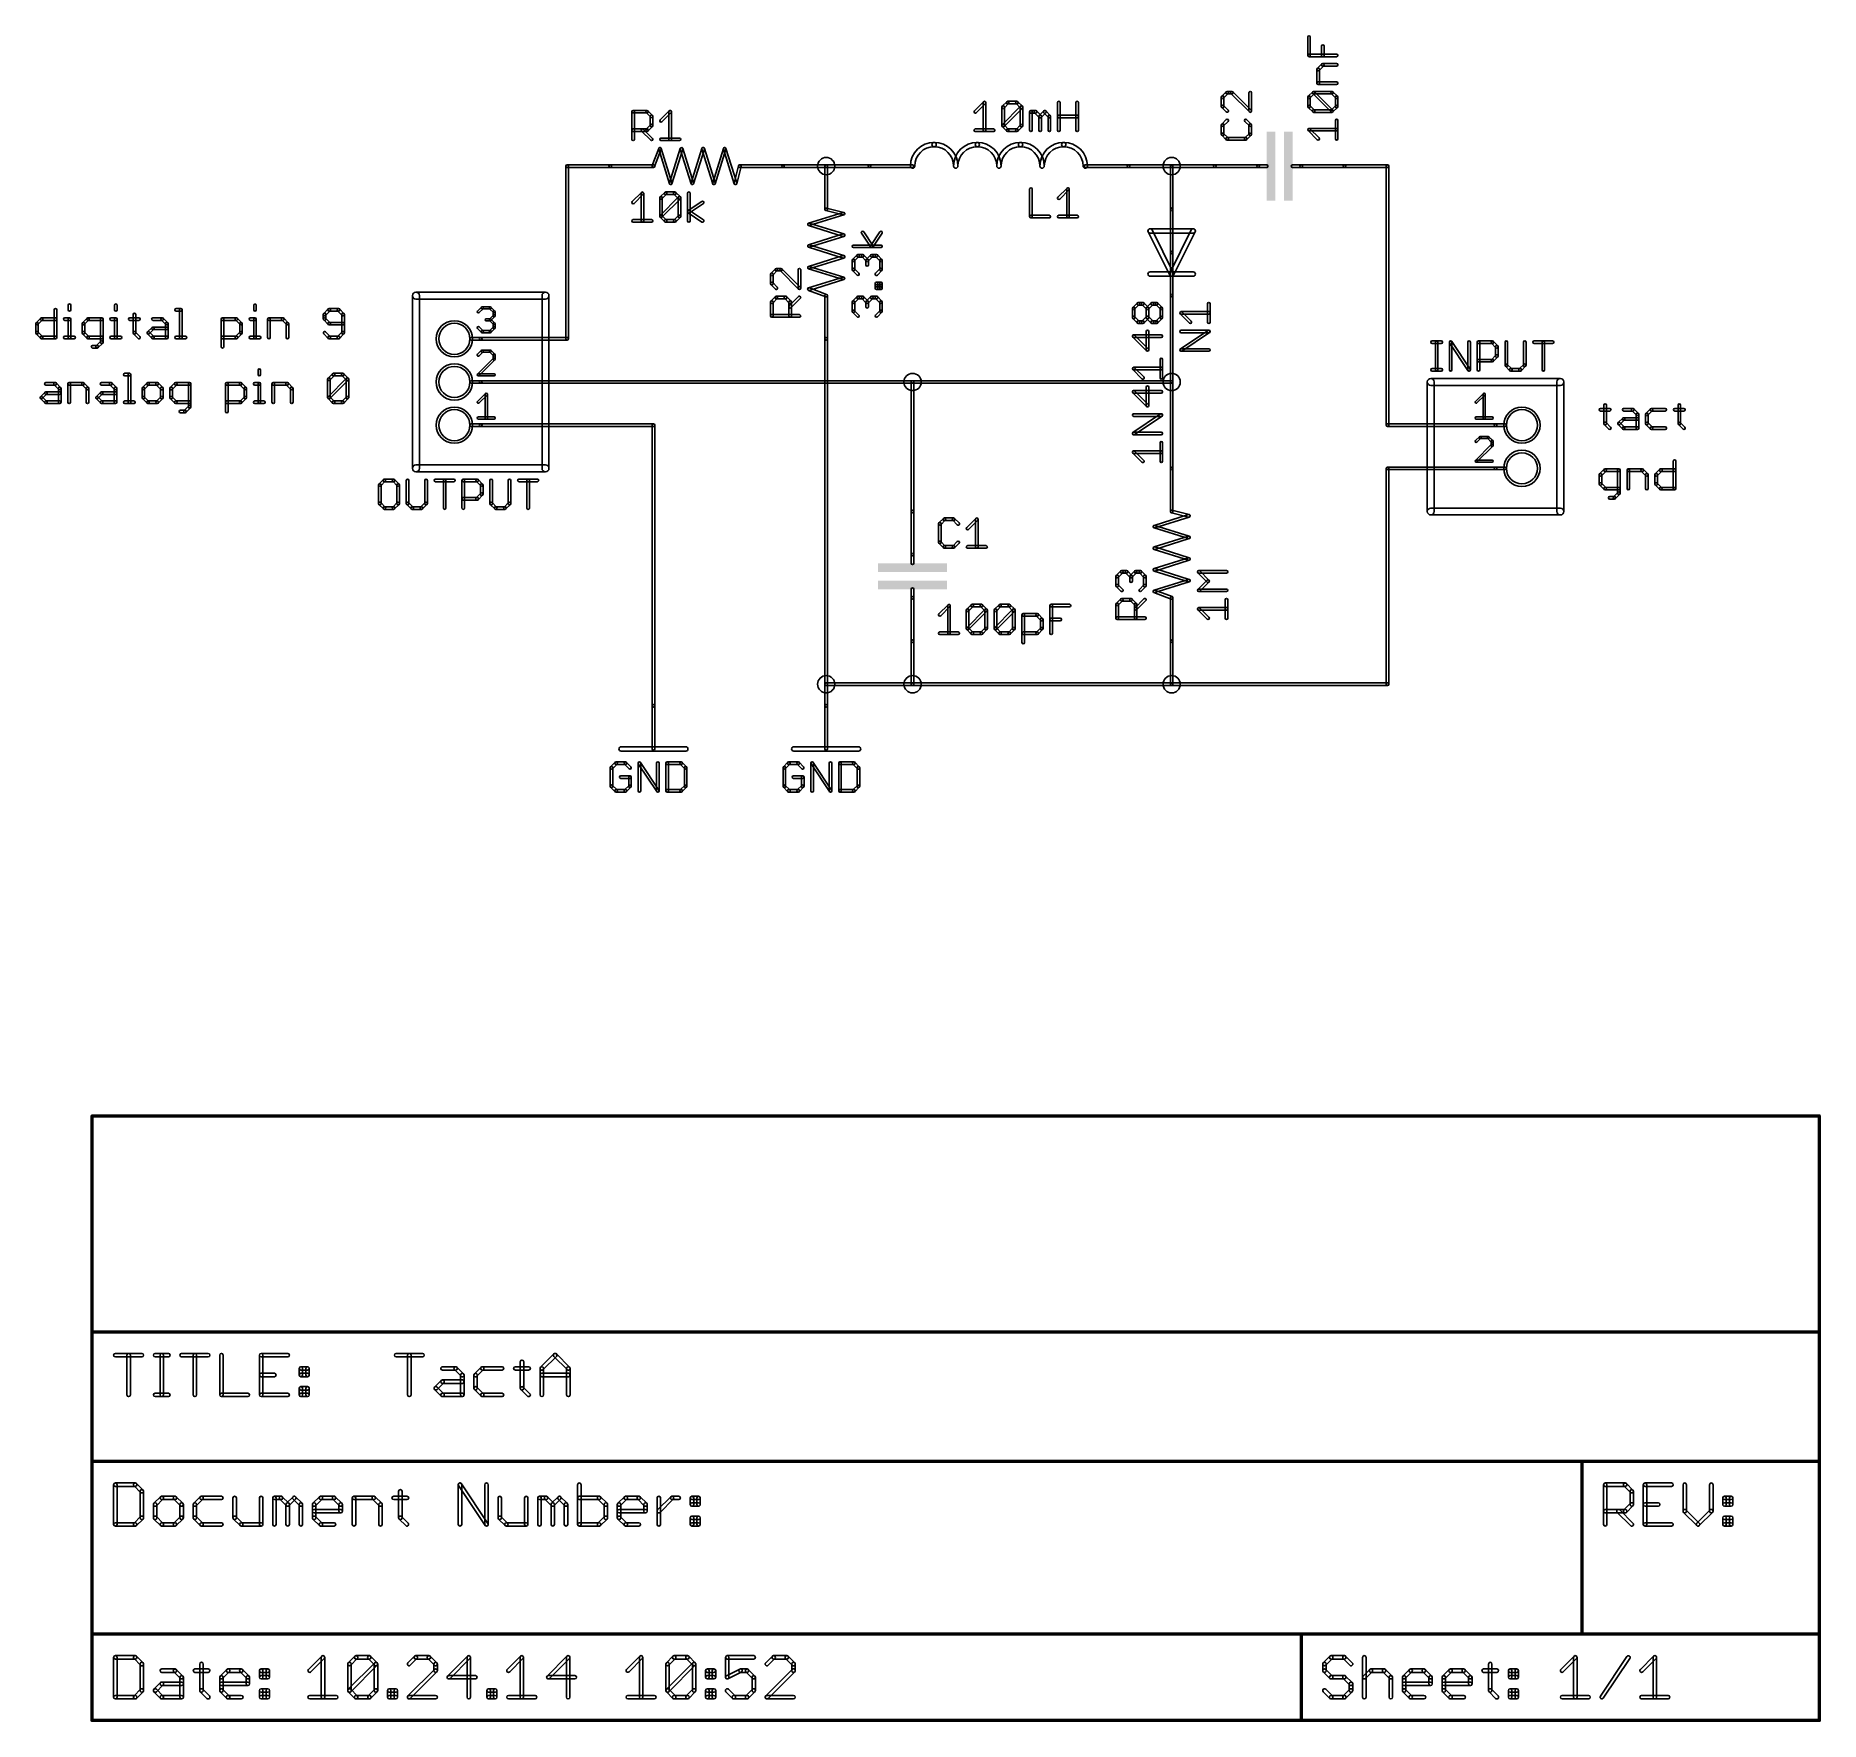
# Model space of a CAD drawing. Extents: x -3 to 102, y 0 to 99.
import ezdxf

# ---------------------------------------------------------------- set-up
doc = ezdxf.new("R2010")
doc.units = 0
for name, color, linetype in [('91', 94, 'CONTINUOUS'), ('94', 14, 'CONTINUOUS'), ('95', 251, 'CONTINUOUS'), ('96', 251, 'CONTINUOUS')]:
    doc.layers.add(name, color=color, linetype=linetype)

# ---------------------------------------------------------------- blocks, each defined once
blk = doc.blocks.new('RECT')
blk.add_solid([(-0.5, -0.5), (0.5, -0.5), (-0.5, 0.5), (0.5, 0.5)])

msp = doc.modelspace()

# ---------------------------------------------------------------- linework, layer by layer
at = {"layer": '91'}
for points in [[(30.48, 91.5162), (27.94, 91.5162, 1), (27.94, 91.3638), (30.48, 91.3638, 1)], [(27.8638, 91.44), (27.8638, 81.28, 1), (28.0162, 81.28), (28.0162, 91.44, 1)], [(40.64, 91.3638), (43.18, 91.3638, 1), (43.18, 91.5162), (40.64, 91.5162, 1)], [(43.18, 91.3638), (45.72, 91.3638, 1), (45.72, 91.5162), (43.18, 91.5162, 1)], [(60.96, 91.3638), (63.5, 91.3638, 1), (63.5, 91.5162), (60.96, 91.5162, 1)], [(63.4238, 91.44), (63.4238, 88.9, 1), (63.5762, 88.9), (63.5762, 91.44, 1)], [(66.04, 91.5162), (63.5, 91.5162, 1), (63.5, 91.3638), (66.04, 91.3638, 1)], [(73.66, 91.3638), (76.2, 91.3638, 1), (76.2, 91.5162), (73.66, 91.5162, 1)], [(76.1238, 91.44), (76.1238, 76.2, 1), (76.2762, 76.2), (76.2762, 91.44, 1)], [(63.4238, 83.82), (63.4238, 78.74, 1), (63.5762, 78.74), (63.5762, 83.82, 1)], [(27.94, 81.3562), (22.86, 81.3562, 1), (22.86, 81.2038), (27.94, 81.2038, 1)], [(43.2562, 60.96), (43.2562, 81.28, 1), (43.1038, 81.28), (43.1038, 60.96, 1)], [(48.26, 78.8162), (22.86, 78.8162, 1), (22.86, 78.6638), (48.26, 78.6638, 1)], [(63.5, 78.8162), (48.26, 78.8162, 1), (48.26, 78.6638), (63.5, 78.6638, 1)], [(48.1838, 78.74), (48.1838, 71.12, 1), (48.3362, 71.12), (48.3362, 78.74, 1)], [(63.4238, 78.74), (63.4238, 73.66, 1), (63.5762, 73.66), (63.5762, 78.74, 1)], [(22.86, 76.1238), (33.02, 76.1238, 1), (33.02, 76.2762), (22.86, 76.2762, 1)], [(32.9438, 76.2), (32.9438, 59.69, 1), (33.0962, 59.69), (33.0962, 76.2, 1)], [(76.2, 76.1238), (82.55, 76.1238, 1), (82.55, 76.2762), (76.2, 76.2762, 1)], [(82.55, 73.7362), (76.2, 73.7362, 1), (76.2, 73.5838), (82.55, 73.5838, 1)], [(76.1238, 73.66), (76.1238, 60.96, 1), (76.2762, 60.96), (76.2762, 73.66, 1)], [(48.1838, 63.5), (48.1838, 60.96, 1), (48.3362, 60.96), (48.3362, 63.5, 1)], [(63.4238, 63.5), (63.4238, 60.96, 1), (63.5762, 60.96), (63.5762, 63.5, 1)], [(48.26, 61.0362), (43.18, 61.0362, 1), (43.18, 60.8838), (48.26, 60.8838, 1)], [(43.1038, 60.96), (43.1038, 59.69, 1), (43.2562, 59.69), (43.2562, 60.96, 1)], [(48.26, 60.8838), (63.5, 60.8838, 1), (63.5, 61.0362), (48.26, 61.0362, 1)], [(63.5, 60.8838), (76.2, 60.8838, 1), (76.2, 61.0362), (63.5, 61.0362, 1)]]:
    msp.add_lwpolyline(points, format="xyb", close=True, dxfattribs=at)
for centre in [(43.18, 91.44), (63.5, 91.44), (48.26, 78.74), (63.5, 78.74), (43.18, 60.96), (48.26, 60.96), (63.5, 60.96)]:
    msp.add_circle(centre, 0.508, dxfattribs=at)
at = {"layer": '94'}
for points in [[(33.0913, 91.4132), (33.4723, 92.4292, 1), (33.3297, 92.4828), (32.9487, 91.4668, 1)], [(33.3283, 92.4333), (33.9633, 90.4013, 1), (34.1087, 90.4467), (33.4737, 92.4787, 1)], [(34.1087, 90.4013), (34.7437, 92.4333, 1), (34.5983, 92.4787), (33.9633, 90.4467, 1)], [(34.5983, 92.4333), (35.2333, 90.4013, 1), (35.3787, 90.4467), (34.7437, 92.4787, 1)], [(35.3787, 90.4013), (36.0137, 92.4333, 1), (35.8683, 92.4787), (35.2333, 90.4467, 1)], [(35.8683, 92.4333), (36.5033, 90.4013, 1), (36.6487, 90.4467), (36.0137, 92.4787, 1)], [(36.6487, 90.4013), (37.2837, 92.4333, 1), (37.1383, 92.4787), (36.5033, 90.4467, 1)], [(37.1383, 92.4333), (37.7733, 90.4013, 1), (37.9187, 90.4467), (37.2837, 92.4787, 1)], [(49.53, 92.583, 1), (49.53, 92.837, 0.4142), (48.133, 91.44, 1), (48.387, 91.44, -0.4142)], [(50.673, 91.44, 1), (50.927, 91.44, 0.4142), (49.53, 92.837, 1), (49.53, 92.583, -0.4142)], [(52.07, 92.583, 1), (52.07, 92.837, 0.4142), (50.673, 91.44, 1), (50.927, 91.44, -0.4142)], [(53.213, 91.44, 1), (53.467, 91.44, 0.4142), (52.07, 92.837, 1), (52.07, 92.583, -0.4142)], [(54.61, 92.583, 1), (54.61, 92.837, 0.4142), (53.213, 91.44, 1), (53.467, 91.44, -0.4142)], [(55.753, 91.44, 1), (56.007, 91.44, 0.4142), (54.61, 92.837, 1), (54.61, 92.583, -0.4142)], [(57.15, 92.583, 1), (57.15, 92.837, 0.4142), (55.753, 91.44, 1), (56.007, 91.44, -0.4142)], [(58.293, 91.44, 1), (58.547, 91.44, 0.4142), (57.15, 92.837, 1), (57.15, 92.583, -0.4142)], [(30.48, 91.3638), (33.02, 91.3638, 1), (33.02, 91.5162), (30.48, 91.5162, 1)], [(37.9199, 90.4055), (38.1739, 91.4215, 1), (38.0261, 91.4585), (37.7721, 90.4425, 1)], [(40.64, 91.5162), (38.1, 91.5162, 1), (38.1, 91.3638), (40.64, 91.3638, 1)], [(43.1038, 91.44), (43.1038, 88.9, 1), (43.2562, 88.9), (43.2562, 91.44, 1)], [(45.72, 91.3638), (48.26, 91.3638, 1), (48.26, 91.5162), (45.72, 91.5162, 1)], [(60.96, 91.5162), (58.42, 91.5162, 1), (58.42, 91.3638), (60.96, 91.3638, 1)], [(66.04, 91.3638), (68.58, 91.3638, 1), (68.58, 91.5162), (66.04, 91.5162, 1)], [(68.58, 91.3638), (69.088, 91.3638, 1), (69.088, 91.5162), (68.58, 91.5162, 1)], [(71.12, 91.5162), (70.612, 91.5162, 1), (70.612, 91.3638), (71.12, 91.3638, 1)], [(73.66, 91.5162), (71.12, 91.5162, 1), (71.12, 91.3638), (73.66, 91.3638, 1)], [(42.1867, 87.9383), (44.2187, 88.5733, 1), (44.1733, 88.7187), (42.1413, 88.0837, 1)], [(44.2145, 88.7199), (43.1985, 88.9739, 1), (43.1615, 88.8261), (44.1775, 88.5721, 1)], [(63.4238, 88.9), (63.4238, 86.36, 1), (63.5762, 86.36), (63.5762, 88.9, 1)], [(44.2187, 87.4487), (42.1867, 88.0837, 1), (42.1413, 87.9383), (44.1733, 87.3033, 1)], [(42.1867, 86.6683), (44.2187, 87.3033, 1), (44.1733, 87.4487), (42.1413, 86.8137, 1)], [(62.1164, 87.5732), (63.3864, 85.0332, 1), (63.6136, 85.1468), (62.3436, 87.6868, 1)], [(64.77, 87.757), (62.23, 87.757, 1), (62.23, 87.503), (64.77, 87.503, 1)], [(63.6136, 85.0332), (64.8836, 87.5732, 1), (64.6564, 87.6868), (63.3864, 85.1468, 1)], [(44.2187, 86.1787), (42.1867, 86.8137, 1), (42.1413, 86.6683), (44.1733, 86.0333, 1)], [(42.1867, 85.3983), (44.2187, 86.0333, 1), (44.1733, 86.1787), (42.1413, 85.5437, 1)], [(63.5762, 83.82), (63.5762, 86.36, 1), (63.4238, 86.36), (63.4238, 83.82, 1)], [(44.2187, 84.9087), (42.1867, 85.5437, 1), (42.1413, 85.3983), (44.1733, 84.7633, 1)], [(63.5, 85.217), (62.23, 85.217, 1), (62.23, 84.963), (63.5, 84.963, 1)], [(64.77, 85.217), (63.5, 85.217, 1), (63.5, 84.963), (64.77, 84.963, 1)], [(26.67, 84.0232), (19.05, 84.0232, 1), (19.05, 83.6168), (26.67, 83.6168, 1)], [(18.8468, 83.82), (18.8468, 73.66, 1), (19.2532, 73.66), (19.2532, 83.82, 1)], [(26.8732, 73.66), (26.8732, 83.82, 1), (26.4668, 83.82), (26.4668, 73.66, 1)], [(42.1867, 84.1283), (44.2187, 84.7633, 1), (44.1733, 84.9087), (42.1413, 84.2737, 1)], [(43.2068, 83.8913), (42.1908, 84.2723, 1), (42.1372, 84.1297), (43.1532, 83.7487, 1)], [(43.2562, 81.28), (43.2562, 83.82, 1), (43.1038, 83.82), (43.1038, 81.28, 1)], [(22.86, 81.3562), (22.3012, 81.3562, 1), (22.3012, 81.2038), (22.86, 81.2038, 1)], [(22.86, 78.8162), (22.3012, 78.8162, 1), (22.3012, 78.6638), (22.86, 78.6638, 1)], [(86.36, 78.9432), (78.74, 78.9432, 1), (78.74, 78.5368), (86.36, 78.5368, 1)], [(78.5368, 78.74), (78.5368, 71.12, 1), (78.9432, 71.12), (78.9432, 78.74, 1)], [(86.5632, 71.12), (86.5632, 78.74, 1), (86.1568, 78.74), (86.1568, 71.12, 1)], [(22.86, 76.2762), (22.3012, 76.2762, 1), (22.3012, 76.1238), (22.86, 76.1238, 1)], [(82.55, 76.1238), (83.1088, 76.1238, 1), (83.1088, 76.2762), (82.55, 76.2762, 1)], [(19.05, 73.4568), (26.67, 73.4568, 1), (26.67, 73.8632), (19.05, 73.8632, 1)], [(63.4238, 73.66), (63.4238, 71.12, 1), (63.5762, 71.12), (63.5762, 73.66, 1)], [(82.55, 73.5838), (83.1088, 73.5838, 1), (83.1088, 73.7362), (82.55, 73.7362, 1)], [(48.1838, 71.12), (48.1838, 68.58, 1), (48.3362, 68.58), (48.3362, 71.12, 1)], [(62.5067, 70.1583), (64.5387, 70.7933, 1), (64.4933, 70.9387), (62.4613, 70.3037, 1)], [(64.5345, 70.9399), (63.5185, 71.1939, 1), (63.4815, 71.0461), (64.4975, 70.7921, 1)], [(78.74, 70.9168), (86.36, 70.9168, 1), (86.36, 71.3232), (78.74, 71.3232, 1)], [(64.5387, 69.6687), (62.5067, 70.3037, 1), (62.4613, 70.1583), (64.4933, 69.5233, 1)], [(62.5067, 68.8883), (64.5387, 69.5233, 1), (64.4933, 69.6687), (62.4613, 69.0337, 1)], [(48.1838, 68.58), (48.1838, 68.072, 1), (48.3362, 68.072), (48.3362, 68.58, 1)], [(64.5387, 68.3987), (62.5067, 69.0337, 1), (62.4613, 68.8883), (64.4933, 68.2533, 1)], [(62.5067, 67.6183), (64.5387, 68.2533, 1), (64.4933, 68.3987), (62.4613, 67.7637, 1)], [(64.5387, 67.1287), (62.5067, 67.7637, 1), (62.4613, 67.6183), (64.4933, 66.9833, 1)], [(48.3362, 66.04), (48.3362, 66.548, 1), (48.1838, 66.548), (48.1838, 66.04, 1)], [(62.5067, 66.3483), (64.5387, 66.9833, 1), (64.4933, 67.1287), (62.4613, 66.4937, 1)], [(63.5268, 66.1113), (62.5108, 66.4923, 1), (62.4572, 66.3497), (63.4732, 65.9687, 1)], [(48.3362, 63.5), (48.3362, 66.04, 1), (48.1838, 66.04), (48.1838, 63.5, 1)], [(63.5762, 63.5), (63.5762, 66.04, 1), (63.4238, 66.04), (63.4238, 63.5, 1)], [(32.9438, 59.69), (32.9438, 57.15, 1), (33.0962, 57.15), (33.0962, 59.69, 1)], [(43.1038, 59.69), (43.1038, 57.15, 1), (43.2562, 57.15), (43.2562, 59.69, 1)], [(31.115, 57.023), (34.925, 57.023, 1), (34.925, 57.277), (31.115, 57.277, 1)], [(41.275, 57.023), (45.085, 57.023, 1), (45.085, 57.277), (41.275, 57.277, 1)], [(101.6, 35.6108), (0, 35.6108, 1), (0, 35.5092), (101.6, 35.5092, 1)], [(0.0508, 22.86), (0.0508, 35.56, 1), (-0.0508, 35.56), (-0.0508, 22.86, 1)], [(101.5492, 35.56), (101.5492, 22.86, 1), (101.6508, 22.86), (101.6508, 35.56, 1)], [(0.0508, 15.24), (0.0508, 22.86, 1), (-0.0508, 22.86), (-0.0508, 15.24, 1)], [(0, 22.8092), (101.6, 22.8092, 1), (101.6, 22.9108), (0, 22.9108, 1)], [(101.5492, 22.86), (101.5492, 15.24, 1), (101.6508, 15.24), (101.6508, 22.86, 1)], [(1.3716, 21.3888), (2.9308, 21.3888, 1), (2.9308, 21.592), (1.3716, 21.592, 1)], [(2.2528, 19.1516), (2.2528, 21.4904, 1), (2.0496, 21.4904), (2.0496, 19.1516, 1)], [(3.7104, 21.3888), (4.49, 21.3888, 1), (4.49, 21.592), (3.7104, 21.592, 1)], [(4.2018, 19.1516), (4.2018, 21.4904, 1), (3.9986, 21.4904), (3.9986, 19.1516, 1)], [(5.2696, 21.3888), (6.8288, 21.3888, 1), (6.8288, 21.592), (5.2696, 21.592, 1)], [(6.1508, 19.1516), (6.1508, 21.4904, 1), (5.9476, 21.4904), (5.9476, 19.1516, 1)], [(7.5068, 21.4904), (7.5068, 19.1516, 1), (7.71, 19.1516), (7.71, 21.4904, 1)], [(11.5064, 21.592), (9.9472, 21.592, 1), (9.9472, 21.3888), (11.5064, 21.3888, 1)], [(9.8456, 21.4904), (9.8456, 19.1516, 1), (10.0488, 19.1516), (10.0488, 21.4904, 1)], [(17.8816, 21.3888), (19.4408, 21.3888, 1), (19.4408, 21.592), (17.8816, 21.592, 1)], [(18.7628, 19.1516), (18.7628, 21.4904, 1), (18.5596, 21.4904), (18.5596, 19.1516, 1)], [(25.1862, 21.1006), (25.1862, 19.5414, 1), (25.3894, 19.5414), (25.3894, 21.1006, 1)], [(26.529, 20.639), (27.3086, 21.4186, 1), (27.1649, 21.5622), (26.3853, 20.7826, 1)], [(27.1649, 21.4186), (27.9445, 20.639, 1), (28.0882, 20.7826), (27.3086, 21.5622, 1)], [(9.9472, 20.2194), (10.7268, 20.2194, 1), (10.7268, 20.4226), (9.9472, 20.4226, 1)], [(12.286, 20.6092), (12.6758, 20.6092, 1), (12.6758, 20.8124), (12.286, 20.8124, 1)], [(12.3876, 20.321), (12.3876, 20.7108, 1), (12.1844, 20.7108), (12.1844, 20.321, 1)], [(12.6758, 20.4226), (12.286, 20.4226, 1), (12.286, 20.2194), (12.6758, 20.2194, 1)], [(12.5742, 20.7108), (12.5742, 20.321, 1), (12.7774, 20.321), (12.7774, 20.7108, 1)], [(20.2922, 19.4696), (20.682, 19.8594, 1), (20.5384, 20.003), (20.1486, 19.6132, 1)], [(20.6102, 20.6092), (21.3898, 20.6092, 1), (21.3898, 20.8124), (20.6102, 20.8124, 1)], [(20.6102, 19.8296), (21.7796, 19.8296, 1), (21.7796, 20.0328), (20.6102, 20.0328, 1)], [(21.318, 20.639), (21.7078, 20.2492, 1), (21.8514, 20.3928), (21.4616, 20.7826, 1)], [(21.678, 20.321), (21.678, 19.1516, 1), (21.8812, 19.1516), (21.8812, 20.321, 1)], [(22.4576, 20.321), (22.4576, 19.5414, 1), (22.6608, 19.5414), (22.6608, 20.321, 1)], [(22.8771, 20.7826), (22.4874, 20.3928, 1), (22.631, 20.2492), (23.0208, 20.639, 1)], [(24.1184, 20.8124), (22.949, 20.8124, 1), (22.949, 20.6092), (24.1184, 20.6092, 1)], [(24.898, 20.6092), (25.6776, 20.6092, 1), (25.6776, 20.8124), (24.898, 20.8124, 1)], [(26.5588, 19.1516), (26.5588, 20.7108, 1), (26.3556, 20.7108), (26.3556, 19.1516, 1)], [(26.4572, 20.2194), (28.0164, 20.2194, 1), (28.0164, 20.4226), (26.4572, 20.4226, 1)], [(27.9148, 20.7108), (27.9148, 19.1516, 1), (28.118, 19.1516), (28.118, 20.7108, 1)], [(3.7104, 19.05), (4.49, 19.05, 1), (4.49, 19.2532), (3.7104, 19.2532, 1)], [(7.6084, 19.05), (9.1676, 19.05, 1), (9.1676, 19.2532), (7.6084, 19.2532, 1)], [(9.9472, 19.05), (11.5064, 19.05, 1), (11.5064, 19.2532), (9.9472, 19.2532, 1)], [(12.286, 19.4398), (12.6758, 19.4398, 1), (12.6758, 19.643), (12.286, 19.643, 1)], [(12.3876, 19.1516), (12.3876, 19.5414, 1), (12.1844, 19.5414), (12.1844, 19.1516, 1)], [(12.6758, 19.2532), (12.286, 19.2532, 1), (12.286, 19.05), (12.6758, 19.05, 1)], [(12.5742, 19.5414), (12.5742, 19.1516, 1), (12.7774, 19.1516), (12.7774, 19.5414, 1)], [(20.682, 19.2234), (20.2922, 19.6132, 1), (20.1486, 19.4696), (20.5384, 19.0798, 1)], [(21.7796, 19.2532), (20.6102, 19.2532, 1), (20.6102, 19.05), (21.7796, 19.05, 1)], [(22.4874, 19.4696), (22.8771, 19.0798, 1), (23.0208, 19.2234), (22.631, 19.6132, 1)], [(22.949, 19.05), (24.1184, 19.05, 1), (24.1184, 19.2532), (22.949, 19.2532, 1)], [(25.2159, 19.4696), (25.6057, 19.0798, 1), (25.7494, 19.2234), (25.3596, 19.6132, 1)], [(0.0508, 5.08), (0.0508, 15.24, 1), (-0.0508, 15.24), (-0.0508, 5.08, 1)], [(87.63, 15.2908), (0, 15.2908, 1), (0, 15.1892), (87.63, 15.1892, 1)], [(101.6, 15.2908), (87.63, 15.2908, 1), (87.63, 15.1892), (101.6, 15.1892, 1)], [(87.5792, 15.24), (87.5792, 5.08, 1), (87.6808, 5.08), (87.6808, 15.24, 1)], [(101.5492, 15.24), (101.5492, 5.08, 1), (101.6508, 5.08), (101.6508, 15.24, 1)], [(1.27, 13.8704), (1.27, 11.5316, 1), (1.4732, 11.5316), (1.4732, 13.8704, 1)], [(2.541, 13.972), (1.3716, 13.972, 1), (1.3716, 13.7688), (2.541, 13.7688, 1)], [(3.0026, 13.5524), (2.6128, 13.9422, 1), (2.4692, 13.7986), (2.859, 13.4088, 1)], [(21.5566, 13.814), (23.1158, 11.4752, 1), (23.2849, 11.588), (21.7257, 13.9268, 1)], [(21.7428, 11.5316), (21.7428, 13.8704, 1), (21.5396, 13.8704), (21.5396, 11.5316, 1)], [(23.302, 11.5316), (23.302, 13.8704, 1), (23.0988, 13.8704), (23.0988, 11.5316, 1)], [(28.556, 13.8704), (28.556, 11.5316, 1), (28.7592, 11.5316), (28.7592, 13.8704, 1)], [(89.1032, 11.5316), (89.1032, 13.8704, 1), (88.9, 13.8704), (88.9, 11.5316, 1)], [(89.0016, 13.7688), (90.171, 13.7688, 1), (90.171, 13.972), (89.0016, 13.972, 1)], [(90.0992, 13.7986), (90.489, 13.4088, 1), (90.6326, 13.5524), (90.2428, 13.9422, 1)], [(92.8996, 13.972), (91.3404, 13.972, 1), (91.3404, 13.7688), (92.8996, 13.7688, 1)], [(91.2388, 13.8704), (91.2388, 11.5316, 1), (91.442, 11.5316), (91.442, 13.8704, 1)], [(93.5776, 13.8704), (93.5776, 12.3112, 1), (93.7808, 12.3112), (93.7808, 13.8704, 1)], [(95.34, 12.3112), (95.34, 13.8704, 1), (95.1368, 13.8704), (95.1368, 12.3112, 1)], [(3.0324, 11.9214), (3.0324, 13.4806, 1), (2.8292, 13.4806), (2.8292, 11.9214, 1)], [(3.6088, 12.701), (3.6088, 11.9214, 1), (3.812, 11.9214), (3.812, 12.701, 1)], [(4.0284, 13.1626), (3.6386, 12.7728, 1), (3.7822, 12.6292), (4.172, 13.019, 1)], [(4.8798, 13.1924), (4.1002, 13.1924, 1), (4.1002, 12.9892), (4.8798, 12.9892, 1)], [(5.3414, 12.7728), (4.9516, 13.1626, 1), (4.808, 13.019), (5.1978, 12.6292, 1)], [(5.3712, 11.9214), (5.3712, 12.701, 1), (5.168, 12.701), (5.168, 11.9214, 1)], [(5.9476, 12.701), (5.9476, 11.9214, 1), (6.1508, 11.9214), (6.1508, 12.701, 1)], [(6.3671, 13.1626), (5.9774, 12.7728, 1), (6.121, 12.6292), (6.5108, 13.019, 1)], [(7.6084, 13.1924), (6.439, 13.1924, 1), (6.439, 12.9892), (7.6084, 12.9892, 1)], [(8.2864, 13.0908), (8.2864, 11.9214, 1), (8.4896, 11.9214), (8.4896, 13.0908, 1)], [(10.0488, 11.5316), (10.0488, 13.0908, 1), (9.8456, 13.0908), (9.8456, 11.5316, 1)], [(10.8284, 11.5316), (10.8284, 13.0908, 1), (10.6252, 13.0908), (10.6252, 11.5316, 1)], [(10.7268, 12.9892), (11.1166, 12.9892, 1), (11.1166, 13.1924), (10.7268, 13.1924, 1)], [(11.0447, 13.019), (11.4345, 12.6292, 1), (11.5782, 12.7728), (11.1884, 13.1626, 1)], [(11.5782, 12.6292), (11.968, 13.019, 1), (11.8243, 13.1626), (11.4345, 12.7728, 1)], [(11.4048, 12.701), (11.4048, 11.5316, 1), (11.608, 11.5316), (11.608, 12.701, 1)], [(11.8243, 13.019), (12.2141, 12.6292, 1), (12.3578, 12.7728), (11.968, 13.1626, 1)], [(12.1844, 12.701), (12.1844, 11.5316, 1), (12.3876, 11.5316), (12.3876, 12.701, 1)], [(13.1374, 12.6292), (13.5272, 13.019, 1), (13.3835, 13.1626), (12.9937, 12.7728, 1)], [(13.1672, 11.9214), (13.1672, 12.701, 1), (12.964, 12.701), (12.964, 11.9214, 1)], [(13.4554, 12.9892), (14.235, 12.9892, 1), (14.235, 13.1924), (13.4554, 13.1924, 1)], [(14.1631, 13.019), (14.5529, 12.6292, 1), (14.6966, 12.7728), (14.3068, 13.1626, 1)], [(14.5232, 12.701), (14.5232, 12.3112, 1), (14.7264, 12.3112), (14.7264, 12.701, 1)], [(15.506, 11.5316), (15.506, 13.0908, 1), (15.3028, 13.0908), (15.3028, 11.5316, 1)], [(15.4044, 12.9892), (16.5738, 12.9892, 1), (16.5738, 13.1924), (15.4044, 13.1924, 1)], [(16.5019, 13.019), (16.8917, 12.6292, 1), (17.0354, 12.7728), (16.6456, 13.1626, 1)], [(16.862, 12.701), (16.862, 11.5316, 1), (17.0652, 11.5316), (17.0652, 12.701, 1)], [(17.7432, 12.9892), (18.5228, 12.9892, 1), (18.5228, 13.1924), (17.7432, 13.1924, 1)], [(18.0314, 13.4806), (18.0314, 11.9214, 1), (18.2346, 11.9214), (18.2346, 13.4806, 1)], [(23.8784, 13.0908), (23.8784, 11.9214, 1), (24.0816, 11.9214), (24.0816, 13.0908, 1)], [(25.6408, 11.5316), (25.6408, 13.0908, 1), (25.4376, 13.0908), (25.4376, 11.5316, 1)], [(26.4204, 11.5316), (26.4204, 13.0908, 1), (26.2172, 13.0908), (26.2172, 11.5316, 1)], [(26.3188, 12.9892), (26.7086, 12.9892, 1), (26.7086, 13.1924), (26.3188, 13.1924, 1)], [(26.6367, 13.019), (27.0265, 12.6292, 1), (27.1702, 12.7728), (26.7804, 13.1626, 1)], [(27.1702, 12.6292), (27.56, 13.019, 1), (27.4163, 13.1626), (27.0265, 12.7728, 1)], [(26.9968, 12.701), (26.9968, 11.5316, 1), (27.2, 11.5316), (27.2, 12.701, 1)], [(27.4163, 13.019), (27.8061, 12.6292, 1), (27.9498, 12.7728), (27.56, 13.1626, 1)], [(27.7764, 12.701), (27.7764, 11.5316, 1), (27.9796, 11.5316), (27.9796, 12.701, 1)], [(29.827, 13.1924), (28.6576, 13.1924, 1), (28.6576, 12.9892), (29.827, 12.9892, 1)], [(30.2886, 12.7728), (29.8988, 13.1626, 1), (29.7551, 13.019), (30.1449, 12.6292, 1)], [(30.3184, 11.9214), (30.3184, 12.701, 1), (30.1152, 12.701), (30.1152, 11.9214, 1)], [(31.0682, 12.6292), (31.458, 13.019, 1), (31.3143, 13.1626), (30.9245, 12.7728, 1)], [(31.098, 11.9214), (31.098, 12.701, 1), (30.8948, 12.701), (30.8948, 11.9214, 1)], [(31.3862, 12.9892), (32.1658, 12.9892, 1), (32.1658, 13.1924), (31.3862, 13.1924, 1)], [(32.0939, 13.019), (32.4837, 12.6292, 1), (32.6274, 12.7728), (32.2376, 13.1626, 1)], [(32.454, 12.701), (32.454, 12.3112, 1), (32.6572, 12.3112), (32.6572, 12.701, 1)], [(33.4368, 11.5316), (33.4368, 13.0908, 1), (33.2336, 13.0908), (33.2336, 11.5316, 1)], [(33.407, 12.2394), (34.1866, 13.019, 1), (34.0429, 13.1626), (33.2633, 12.383, 1)], [(34.1148, 12.9892), (34.5046, 12.9892, 1), (34.5046, 13.1924), (34.1148, 13.1924, 1)], [(35.2842, 12.9892), (35.674, 12.9892, 1), (35.674, 13.1924), (35.2842, 13.1924, 1)], [(35.3858, 12.701), (35.3858, 13.0908, 1), (35.1826, 13.0908), (35.1826, 12.701, 1)], [(35.674, 12.8026), (35.2842, 12.8026, 1), (35.2842, 12.5994), (35.674, 12.5994, 1)], [(35.5724, 13.0908), (35.5724, 12.701, 1), (35.7756, 12.701), (35.7756, 13.0908, 1)], [(90.489, 12.7728), (90.0992, 12.383, 1), (90.2428, 12.2394), (90.6326, 12.6292, 1)], [(90.4592, 13.4806), (90.4592, 12.701, 1), (90.6624, 12.701), (90.6624, 13.4806, 1)], [(91.3404, 12.5994), (92.12, 12.5994, 1), (92.12, 12.8026), (91.3404, 12.8026, 1)], [(96.018, 12.9892), (96.4078, 12.9892, 1), (96.4078, 13.1924), (96.018, 13.1924, 1)], [(96.1196, 12.701), (96.1196, 13.0908, 1), (95.9164, 13.0908), (95.9164, 12.701, 1)], [(96.4078, 12.8026), (96.018, 12.8026, 1), (96.018, 12.5994), (96.4078, 12.5994, 1)], [(96.3062, 13.0908), (96.3062, 12.701, 1), (96.5094, 12.701), (96.5094, 13.0908, 1)], [(1.3716, 11.43), (2.541, 11.43, 1), (2.541, 11.6332), (1.3716, 11.6332, 1)], [(2.6128, 11.4598), (3.0026, 11.8496, 1), (2.859, 11.9932), (2.4692, 11.6034, 1)], [(3.6386, 11.8496), (4.0284, 11.4598, 1), (4.172, 11.6034), (3.7822, 11.9932, 1)], [(4.1002, 11.43), (4.8798, 11.43, 1), (4.8798, 11.6332), (4.1002, 11.6332, 1)], [(4.9516, 11.4598), (5.3414, 11.8496, 1), (5.1978, 11.9932), (4.808, 11.6034, 1)], [(5.9774, 11.8496), (6.3671, 11.4598, 1), (6.5108, 11.6034), (6.121, 11.9932, 1)], [(6.439, 11.43), (7.6084, 11.43, 1), (7.6084, 11.6332), (6.439, 11.6332, 1)], [(8.3161, 11.8496), (8.7059, 11.4598, 1), (8.8496, 11.6034), (8.4598, 11.9932, 1)], [(8.7778, 11.43), (9.9472, 11.43, 1), (9.9472, 11.6332), (8.7778, 11.6332, 1)], [(14.6248, 12.4128), (13.0656, 12.4128, 1), (13.0656, 12.2096), (14.6248, 12.2096, 1)], [(13.5272, 11.6034), (13.1374, 11.9932, 1), (12.9937, 11.8496), (13.3835, 11.4598, 1)], [(14.235, 11.6332), (13.4554, 11.6332, 1), (13.4554, 11.43), (14.235, 11.43, 1)], [(18.0611, 11.8496), (18.4509, 11.4598, 1), (18.5946, 11.6034), (18.2048, 11.9932, 1)], [(23.9081, 11.8496), (24.2979, 11.4598, 1), (24.4416, 11.6034), (24.0518, 11.9932, 1)], [(24.3698, 11.43), (25.5392, 11.43, 1), (25.5392, 11.6332), (24.3698, 11.6332, 1)], [(28.6576, 11.43), (29.827, 11.43, 1), (29.827, 11.6332), (28.6576, 11.6332, 1)], [(29.8988, 11.4598), (30.2886, 11.8496, 1), (30.1449, 11.9932), (29.7551, 11.6034, 1)], [(32.5556, 12.4128), (30.9964, 12.4128, 1), (30.9964, 12.2096), (32.5556, 12.2096, 1)], [(31.458, 11.6034), (31.0682, 11.9932, 1), (30.9245, 11.8496), (31.3143, 11.4598, 1)], [(32.1658, 11.6332), (31.3862, 11.6332, 1), (31.3862, 11.43), (32.1658, 11.43, 1)], [(35.2842, 11.8198), (35.674, 11.8198, 1), (35.674, 12.023), (35.2842, 12.023, 1)], [(35.3858, 11.5316), (35.3858, 11.9214, 1), (35.1826, 11.9214), (35.1826, 11.5316, 1)], [(35.674, 11.6332), (35.2842, 11.6332, 1), (35.2842, 11.43), (35.674, 11.43, 1)], [(35.5724, 11.9214), (35.5724, 11.5316, 1), (35.7756, 11.5316), (35.7756, 11.9214, 1)], [(90.171, 12.4128), (89.0016, 12.4128, 1), (89.0016, 12.2096), (90.171, 12.2096, 1)], [(89.7094, 12.2394), (90.489, 11.4598, 1), (90.6326, 11.6034), (89.853, 12.383, 1)], [(91.3404, 11.43), (92.8996, 11.43, 1), (92.8996, 11.6332), (91.3404, 11.6332, 1)], [(93.6074, 12.2394), (94.3869, 11.4598, 1), (94.5306, 11.6034), (93.751, 12.383, 1)], [(94.5306, 11.4598), (95.3102, 12.2394, 1), (95.1665, 12.383), (94.3869, 11.6034, 1)], [(96.018, 11.8198), (96.4078, 11.8198, 1), (96.4078, 12.023), (96.018, 12.023, 1)], [(96.1196, 11.5316), (96.1196, 11.9214, 1), (95.9164, 11.9214), (95.9164, 11.5316, 1)], [(96.4078, 11.6332), (96.018, 11.6332, 1), (96.018, 11.43), (96.4078, 11.43, 1)], [(96.3062, 11.9214), (96.3062, 11.5316, 1), (96.5094, 11.5316), (96.5094, 11.9214, 1)], [(0.0508, 0), (0.0508, 5.08, 1), (-0.0508, 5.08), (-0.0508, 0, 1)], [(0, 5.0292), (71.12, 5.0292, 1), (71.12, 5.1308), (0, 5.1308, 1)], [(71.0692, 5.08), (71.0692, 0, 1), (71.1708, 0), (71.1708, 5.08, 1)], [(71.12, 5.0292), (87.63, 5.0292, 1), (87.63, 5.1308), (71.12, 5.1308, 1)], [(87.63, 5.0292), (101.6, 5.0292, 1), (101.6, 5.1308), (87.63, 5.1308, 1)], [(101.5492, 5.08), (101.5492, 0, 1), (101.6508, 0), (101.6508, 5.08, 1)], [(1.27, 3.7104), (1.27, 1.3716, 1), (1.4732, 1.3716), (1.4732, 3.7104, 1)], [(2.541, 3.812), (1.3716, 3.812, 1), (1.3716, 3.6088), (2.541, 3.6088, 1)], [(3.0026, 3.3924), (2.6128, 3.7822, 1), (2.4692, 3.6386), (2.859, 3.2488, 1)], [(3.0324, 1.7614), (3.0324, 3.3206, 1), (2.8292, 3.3206), (2.8292, 1.7614, 1)], [(6.3374, 3.3206), (6.3374, 1.7614, 1), (6.5406, 1.7614), (6.5406, 3.3206, 1)], [(12.8734, 2.859), (13.653, 3.6386, 1), (13.5094, 3.7822), (12.7298, 3.0026, 1)], [(13.4796, 3.7104), (13.4796, 1.3716, 1), (13.6828, 1.3716), (13.6828, 3.7104, 1)], [(15.242, 1.7614), (15.242, 3.3206, 1), (15.0388, 3.3206), (15.0388, 1.7614, 1)], [(15.2122, 3.2488), (15.602, 3.6386, 1), (15.4584, 3.7822), (15.0686, 3.3924, 1)], [(15.2122, 1.6896), (16.7714, 3.2488, 1), (16.6278, 3.3924), (15.0686, 1.8332, 1)], [(15.5302, 3.6088), (16.3098, 3.6088, 1), (16.3098, 3.812), (15.5302, 3.812, 1)], [(16.238, 3.6386), (16.6278, 3.2488, 1), (16.7714, 3.3924), (16.3816, 3.7822, 1)], [(16.598, 3.3206), (16.598, 1.7614, 1), (16.8012, 1.7614), (16.8012, 3.3206, 1)], [(18.9665, 3.7822), (18.5767, 3.3924, 1), (18.7204, 3.2488), (19.1102, 3.6386, 1)], [(19.818, 3.812), (19.0384, 3.812, 1), (19.0384, 3.6088), (19.818, 3.6088, 1)], [(20.2796, 3.3924), (19.8898, 3.7822, 1), (19.7461, 3.6386), (20.1359, 3.2488, 1)], [(20.3094, 2.9308), (20.3094, 3.3206, 1), (20.1062, 3.3206), (20.1062, 2.9308, 1)], [(22.0849, 3.7822), (20.9155, 2.6128, 1), (21.0592, 2.4692), (22.2286, 3.6386, 1)], [(22.2584, 1.3716), (22.2584, 3.7104, 1), (22.0552, 3.7104), (22.0552, 1.3716, 1)], [(24.5674, 2.859), (25.347, 3.6386, 1), (25.2033, 3.7822), (24.4237, 3.0026, 1)], [(25.1736, 3.7104), (25.1736, 1.3716, 1), (25.3768, 1.3716), (25.3768, 3.7104, 1)], [(27.9319, 3.7822), (26.7625, 2.6128, 1), (26.9062, 2.4692), (28.0756, 3.6386, 1)], [(28.1054, 1.3716), (28.1054, 3.7104, 1), (27.9022, 3.7104), (27.9022, 1.3716, 1)], [(31.5838, 2.859), (32.3634, 3.6386, 1), (32.2197, 3.7822), (31.4401, 3.0026, 1)], [(32.19, 3.7104), (32.19, 1.3716, 1), (32.3932, 1.3716), (32.3932, 3.7104, 1)], [(33.9226, 3.2488), (34.3124, 3.6386, 1), (34.1687, 3.7822), (33.7789, 3.3924, 1)], [(33.9524, 1.7614), (33.9524, 3.3206, 1), (33.7492, 3.3206), (33.7492, 1.7614, 1)], [(33.9226, 1.6896), (35.4818, 3.2488, 1), (35.3381, 3.3924), (33.7789, 1.8332, 1)], [(34.2406, 3.6088), (35.0202, 3.6088, 1), (35.0202, 3.812), (34.2406, 3.812, 1)], [(34.9483, 3.6386), (35.3381, 3.2488, 1), (35.4818, 3.3924), (35.092, 3.7822, 1)], [(35.3084, 3.3206), (35.3084, 1.7614, 1), (35.5116, 1.7614), (35.5116, 3.3206, 1)], [(38.9182, 3.812), (37.359, 3.812, 1), (37.359, 3.6088), (38.9182, 3.6088, 1)], [(37.2574, 3.7104), (37.2574, 2.541, 1), (37.4606, 2.541), (37.4606, 3.7104, 1)], [(40.0157, 3.7822), (39.6259, 3.3924, 1), (39.7696, 3.2488), (40.1594, 3.6386, 1)], [(40.8672, 3.812), (40.0876, 3.812, 1), (40.0876, 3.6088), (40.8672, 3.6088, 1)], [(41.3288, 3.3924), (40.939, 3.7822, 1), (40.7953, 3.6386), (41.1851, 3.2488, 1)], [(41.3586, 2.9308), (41.3586, 3.3206, 1), (41.1554, 3.3206), (41.1554, 2.9308, 1)], [(72.39, 3.3206), (72.39, 2.9308, 1), (72.5932, 2.9308), (72.5932, 3.3206, 1)], [(72.8096, 3.7822), (72.4198, 3.3924, 1), (72.5634, 3.2488), (72.9532, 3.6386, 1)], [(73.661, 3.812), (72.8814, 3.812, 1), (72.8814, 3.6088), (73.661, 3.6088, 1)], [(74.1226, 3.3924), (73.7328, 3.7822, 1), (73.5892, 3.6386), (73.979, 3.2488, 1)], [(74.7288, 3.7104), (74.7288, 1.3716, 1), (74.932, 1.3716), (74.932, 3.7104, 1)], [(82.135, 3.3206), (82.135, 1.7614, 1), (82.3382, 1.7614), (82.3382, 3.3206, 1)], [(86.5334, 2.859), (87.313, 3.6386, 1), (87.1694, 3.7822), (86.3898, 3.0026, 1)], [(87.1396, 3.7104), (87.1396, 1.3716, 1), (87.3428, 1.3716), (87.3428, 3.7104, 1)], [(88.8849, 1.3152), (90.4441, 3.654, 1), (90.2751, 3.7668), (88.7159, 1.428, 1)], [(91.211, 2.859), (91.9906, 3.6386, 1), (91.8469, 3.7822), (91.0674, 3.0026, 1)], [(91.8172, 3.7104), (91.8172, 1.3716, 1), (92.0204, 1.3716), (92.0204, 3.7104, 1)], [(3.7822, 1.6896), (4.172, 2.0794, 1), (4.0284, 2.223), (3.6386, 1.8332, 1)], [(4.1002, 2.8292), (4.8798, 2.8292, 1), (4.8798, 3.0324), (4.1002, 3.0324, 1)], [(4.1002, 2.0496), (5.2696, 2.0496, 1), (5.2696, 2.2528), (4.1002, 2.2528, 1)], [(4.808, 2.859), (5.1978, 2.4692, 1), (5.3414, 2.6128), (4.9516, 3.0026, 1)], [(5.168, 2.541), (5.168, 1.3716, 1), (5.3712, 1.3716), (5.3712, 2.541, 1)], [(6.0492, 2.8292), (6.8288, 2.8292, 1), (6.8288, 3.0324), (6.0492, 3.0324, 1)], [(7.6802, 2.4692), (8.07, 2.859, 1), (7.9263, 3.0026), (7.5365, 2.6128, 1)], [(7.71, 1.7614), (7.71, 2.541, 1), (7.5068, 2.541), (7.5068, 1.7614, 1)], [(9.1676, 2.2528), (7.6084, 2.2528, 1), (7.6084, 2.0496), (9.1676, 2.0496, 1)], [(7.9982, 2.8292), (8.7778, 2.8292, 1), (8.7778, 3.0324), (7.9982, 3.0324, 1)], [(8.7059, 2.859), (9.0957, 2.4692, 1), (9.2394, 2.6128), (8.8496, 3.0026, 1)], [(9.066, 2.541), (9.066, 2.1512, 1), (9.2692, 2.1512), (9.2692, 2.541, 1)], [(9.9472, 2.8292), (10.337, 2.8292, 1), (10.337, 3.0324), (9.9472, 3.0324, 1)], [(10.0488, 2.541), (10.0488, 2.9308, 1), (9.8456, 2.9308), (9.8456, 2.541, 1)], [(10.337, 2.6426), (9.9472, 2.6426, 1), (9.9472, 2.4394), (10.337, 2.4394, 1)], [(10.2354, 2.9308), (10.2354, 2.541, 1), (10.4386, 2.541), (10.4386, 2.9308, 1)], [(18.7204, 1.2998), (20.2796, 2.859, 1), (20.1359, 3.0026), (18.5767, 1.4434, 1)], [(20.9874, 2.4394), (22.5466, 2.4394, 1), (22.5466, 2.6426), (20.9874, 2.6426, 1)], [(26.8344, 2.4394), (28.3936, 2.4394, 1), (28.3936, 2.6426), (26.8344, 2.6426, 1)], [(36.1896, 2.8292), (36.5794, 2.8292, 1), (36.5794, 3.0324), (36.1896, 3.0324, 1)], [(36.2912, 2.541), (36.2912, 2.9308, 1), (36.088, 2.9308), (36.088, 2.541, 1)], [(36.5794, 2.6426), (36.1896, 2.6426, 1), (36.1896, 2.4394), (36.5794, 2.4394, 1)], [(36.4778, 2.9308), (36.4778, 2.541, 1), (36.681, 2.541), (36.681, 2.9308, 1)], [(37.4044, 2.4501), (38.184, 2.8399, 1), (38.0931, 3.0217), (37.3135, 2.6319, 1)], [(38.1386, 2.8292), (38.5284, 2.8292, 1), (38.5284, 3.0324), (38.1386, 3.0324, 1)], [(38.4565, 2.859), (38.8463, 2.4692, 1), (38.99, 2.6128), (38.6002, 3.0026, 1)], [(38.8166, 2.541), (38.8166, 1.7614, 1), (39.0198, 1.7614), (39.0198, 2.541, 1)], [(39.7696, 1.2998), (41.3288, 2.859, 1), (41.1851, 3.0026), (39.6259, 1.4434, 1)], [(72.4198, 2.859), (72.8096, 2.4692, 1), (72.9532, 2.6128), (72.5634, 3.0026, 1)], [(72.8814, 2.4394), (73.661, 2.4394, 1), (73.661, 2.6426), (72.8814, 2.6426, 1)], [(73.5892, 2.4692), (73.979, 2.0794, 1), (74.1226, 2.223), (73.7328, 2.6128, 1)], [(73.9492, 2.1512), (73.9492, 1.7614, 1), (74.1524, 1.7614), (74.1524, 2.1512, 1)], [(74.9022, 2.4692), (75.292, 2.859, 1), (75.1484, 3.0026), (74.7586, 2.6128, 1)], [(75.2202, 2.8292), (75.9998, 2.8292, 1), (75.9998, 3.0324), (75.2202, 3.0324, 1)], [(75.928, 2.859), (76.3178, 2.4692, 1), (76.4614, 2.6128), (76.0716, 3.0026, 1)], [(76.288, 2.541), (76.288, 1.3716, 1), (76.4912, 1.3716), (76.4912, 2.541, 1)], [(77.2708, 1.7614), (77.2708, 2.541, 1), (77.0676, 2.541), (77.0676, 1.7614, 1)], [(78.7284, 2.2528), (77.1692, 2.2528, 1), (77.1692, 2.0496), (78.7284, 2.0496, 1)], [(77.241, 2.4692), (77.6308, 2.859, 1), (77.4871, 3.0026), (77.0974, 2.6128, 1)], [(77.559, 2.8292), (78.3386, 2.8292, 1), (78.3386, 3.0324), (77.559, 3.0324, 1)], [(78.2667, 2.859), (78.6565, 2.4692, 1), (78.8002, 2.6128), (78.4104, 3.0026, 1)], [(78.6268, 2.541), (78.6268, 2.1512, 1), (78.83, 2.1512), (78.83, 2.541, 1)], [(79.5798, 2.4692), (79.9696, 2.859, 1), (79.8259, 3.0026), (79.4361, 2.6128, 1)], [(79.6096, 1.7614), (79.6096, 2.541, 1), (79.4064, 2.541), (79.4064, 1.7614, 1)], [(81.0672, 2.2528), (79.508, 2.2528, 1), (79.508, 2.0496), (81.0672, 2.0496, 1)], [(79.8978, 2.8292), (80.6774, 2.8292, 1), (80.6774, 3.0324), (79.8978, 3.0324, 1)], [(80.6055, 2.859), (80.9953, 2.4692, 1), (81.139, 2.6128), (80.7492, 3.0026, 1)], [(80.9656, 2.541), (80.9656, 2.1512, 1), (81.1688, 2.1512), (81.1688, 2.541, 1)], [(81.8468, 2.8292), (82.6264, 2.8292, 1), (82.6264, 3.0324), (81.8468, 3.0324, 1)], [(83.406, 2.8292), (83.7958, 2.8292, 1), (83.7958, 3.0324), (83.406, 3.0324, 1)], [(83.5076, 2.541), (83.5076, 2.9308, 1), (83.3044, 2.9308), (83.3044, 2.541, 1)], [(83.7958, 2.6426), (83.406, 2.6426, 1), (83.406, 2.4394), (83.7958, 2.4394, 1)], [(83.6942, 2.9308), (83.6942, 2.541, 1), (83.8974, 2.541), (83.8974, 2.9308, 1)], [(1.3716, 1.27), (2.541, 1.27, 1), (2.541, 1.4732), (1.3716, 1.4732, 1)], [(2.6128, 1.2998), (3.0026, 1.6896, 1), (2.859, 1.8332), (2.4692, 1.4434, 1)], [(4.172, 1.4434), (3.7822, 1.8332, 1), (3.6386, 1.6896), (4.0284, 1.2998, 1)], [(5.2696, 1.4732), (4.1002, 1.4732, 1), (4.1002, 1.27), (5.2696, 1.27, 1)], [(6.3671, 1.6896), (6.7569, 1.2998, 1), (6.9006, 1.4434), (6.5108, 1.8332, 1)], [(8.07, 1.4434), (7.6802, 1.8332, 1), (7.5365, 1.6896), (7.9263, 1.2998, 1)], [(8.7778, 1.4732), (7.9982, 1.4732, 1), (7.9982, 1.27), (8.7778, 1.27, 1)], [(9.9472, 1.6598), (10.337, 1.6598, 1), (10.337, 1.863), (9.9472, 1.863, 1)], [(10.0488, 1.3716), (10.0488, 1.7614, 1), (9.8456, 1.7614), (9.8456, 1.3716, 1)], [(10.337, 1.4732), (9.9472, 1.4732, 1), (9.9472, 1.27), (10.337, 1.27, 1)], [(10.2354, 1.7614), (10.2354, 1.3716, 1), (10.4386, 1.3716), (10.4386, 1.7614, 1)], [(12.8016, 1.27), (14.3608, 1.27, 1), (14.3608, 1.4732), (12.8016, 1.4732, 1)], [(15.602, 1.4434), (15.2122, 1.8332, 1), (15.0686, 1.6896), (15.4584, 1.2998, 1)], [(16.3098, 1.4732), (15.5302, 1.4732, 1), (15.5302, 1.27), (16.3098, 1.27, 1)], [(16.6278, 1.8332), (16.238, 1.4434, 1), (16.3816, 1.2998), (16.7714, 1.6896, 1)], [(17.5808, 1.3716), (17.5808, 1.7614, 1), (17.3776, 1.7614), (17.3776, 1.3716, 1)], [(17.4792, 1.6598), (17.869, 1.6598, 1), (17.869, 1.863), (17.4792, 1.863, 1)], [(17.869, 1.4732), (17.4792, 1.4732, 1), (17.4792, 1.27), (17.869, 1.27, 1)], [(17.7674, 1.7614), (17.7674, 1.3716, 1), (17.9706, 1.3716), (17.9706, 1.7614, 1)], [(20.2078, 1.4732), (18.6486, 1.4732, 1), (18.6486, 1.27), (20.2078, 1.27, 1)], [(23.4278, 1.3716), (23.4278, 1.7614, 1), (23.2246, 1.7614), (23.2246, 1.3716, 1)], [(23.3262, 1.6598), (23.716, 1.6598, 1), (23.716, 1.863), (23.3262, 1.863, 1)], [(23.716, 1.4732), (23.3262, 1.4732, 1), (23.3262, 1.27), (23.716, 1.27, 1)], [(23.6144, 1.7614), (23.6144, 1.3716, 1), (23.8176, 1.3716), (23.8176, 1.7614, 1)], [(24.4956, 1.27), (26.0548, 1.27, 1), (26.0548, 1.4732), (24.4956, 1.4732, 1)], [(31.512, 1.27), (33.0712, 1.27, 1), (33.0712, 1.4732), (31.512, 1.4732, 1)], [(34.3124, 1.4434), (33.9226, 1.8332, 1), (33.7789, 1.6896), (34.1687, 1.2998, 1)], [(35.0202, 1.4732), (34.2406, 1.4732, 1), (34.2406, 1.27), (35.0202, 1.27, 1)], [(35.3381, 1.8332), (34.9483, 1.4434, 1), (35.092, 1.2998), (35.4818, 1.6896, 1)], [(36.1896, 1.6598), (36.5794, 1.6598, 1), (36.5794, 1.863), (36.1896, 1.863, 1)], [(36.2912, 1.3716), (36.2912, 1.7614, 1), (36.088, 1.7614), (36.088, 1.3716, 1)], [(36.5794, 1.4732), (36.1896, 1.4732, 1), (36.1896, 1.27), (36.5794, 1.27, 1)], [(36.4778, 1.7614), (36.4778, 1.3716, 1), (36.681, 1.3716), (36.681, 1.7614, 1)], [(37.8206, 1.4434), (37.4308, 1.8332, 1), (37.2871, 1.6896), (37.6769, 1.2998, 1)], [(38.5284, 1.4732), (37.7488, 1.4732, 1), (37.7488, 1.27), (38.5284, 1.27, 1)], [(38.8463, 1.8332), (38.4565, 1.4434, 1), (38.6002, 1.2998), (38.99, 1.6896, 1)], [(41.257, 1.4732), (39.6978, 1.4732, 1), (39.6978, 1.27), (41.257, 1.27, 1)], [(72.9532, 1.4434), (72.5634, 1.8332, 1), (72.4198, 1.6896), (72.8096, 1.2998, 1)], [(73.661, 1.4732), (72.8814, 1.4732, 1), (72.8814, 1.27), (73.661, 1.27, 1)], [(73.979, 1.8332), (73.5892, 1.4434, 1), (73.7328, 1.2998), (74.1226, 1.6896, 1)], [(77.6308, 1.4434), (77.241, 1.8332, 1), (77.0974, 1.6896), (77.4871, 1.2998, 1)], [(78.3386, 1.4732), (77.559, 1.4732, 1), (77.559, 1.27), (78.3386, 1.27, 1)], [(79.9696, 1.4434), (79.5798, 1.8332, 1), (79.4361, 1.6896), (79.8259, 1.2998, 1)], [(80.6774, 1.4732), (79.8978, 1.4732, 1), (79.8978, 1.27), (80.6774, 1.27, 1)], [(82.1647, 1.6896), (82.5545, 1.2998, 1), (82.6982, 1.4434), (82.3084, 1.8332, 1)], [(83.406, 1.6598), (83.7958, 1.6598, 1), (83.7958, 1.863), (83.406, 1.863, 1)], [(83.5076, 1.3716), (83.5076, 1.7614, 1), (83.3044, 1.7614), (83.3044, 1.3716, 1)], [(83.7958, 1.4732), (83.406, 1.4732, 1), (83.406, 1.27), (83.7958, 1.27, 1)], [(83.6942, 1.7614), (83.6942, 1.3716, 1), (83.8974, 1.3716), (83.8974, 1.7614, 1)], [(86.4616, 1.27), (88.0208, 1.27, 1), (88.0208, 1.4732), (86.4616, 1.4732, 1)], [(91.1392, 1.27), (92.6984, 1.27, 1), (92.6984, 1.4732), (91.1392, 1.4732, 1)], [(0, -0.0508), (71.12, -0.0508, 1), (71.12, 0.0508), (0, 0.0508, 1)], [(71.12, -0.0508), (101.6, -0.0508, 1), (101.6, 0.0508), (71.12, 0.0508, 1)]]:
    msp.add_lwpolyline(points, format="xyb", close=True, dxfattribs=at)
for centre, radius in [((21.3106, 81.28), 1.0668), ((21.3106, 81.28), 0.9144), ((21.3106, 78.74), 1.0668), ((21.3106, 78.74), 0.9144), ((21.3106, 76.2), 1.0668), ((21.3106, 76.2), 0.9144), ((84.0994, 76.2), 1.0668), ((84.0994, 76.2), 0.9144), ((84.0994, 73.66), 1.0668), ((84.0994, 73.66), 0.9144)]:
    msp.add_circle(centre, radius, dxfattribs=at)
at = {"layer": '95'}
for points in [[(66.7131, 95.8159), (66.4419, 95.5447, 1), (66.5497, 95.437), (66.8209, 95.7081, 1)], [(66.4196, 95.4909), (66.4196, 94.9485, 1), (66.572, 94.9485), (66.572, 95.4909, 1)], [(67.0381, 95.8382), (66.767, 95.8382, 1), (66.767, 95.6858), (67.0381, 95.6858, 1)], [(68.1767, 94.7312), (67.092, 95.8159, 1), (66.9843, 95.7081), (68.0689, 94.6235, 1)], [(68.0466, 95.762), (68.0466, 94.6774, 1), (68.199, 94.6774), (68.199, 95.762, 1)], [(31.9024, 93.0148), (31.9024, 94.6418, 1), (31.75, 94.6418), (31.75, 93.0148, 1)], [(31.8262, 94.5656), (32.6397, 94.5656, 1), (32.6397, 94.718), (31.8262, 94.718, 1)], [(32.5858, 94.5879), (32.857, 94.3167, 1), (32.9647, 94.4245), (32.6936, 94.6957, 1)], [(33.5172, 94.0456), (34.0596, 94.5879, 1), (33.9518, 94.6957), (33.4095, 94.1533, 1)], [(33.9295, 94.6418), (33.9295, 93.0148, 1), (34.0819, 93.0148), (34.0819, 94.6418, 1)], [(66.4419, 94.8946), (66.7131, 94.6235, 1), (66.8209, 94.7312), (66.5497, 95.0024, 1)], [(32.6397, 93.6333), (31.8262, 93.6333, 1), (31.8262, 93.4809), (32.6397, 93.4809, 1)], [(32.3146, 93.5032), (32.857, 92.9609, 1), (32.9647, 93.0687), (32.4224, 93.611, 1)], [(32.857, 93.8822), (32.5858, 93.611, 1), (32.6936, 93.5032), (32.9647, 93.7744, 1)], [(32.8347, 94.3706), (32.8347, 93.8283, 1), (32.9871, 93.8283), (32.9871, 94.3706, 1)], [(66.7131, 94.1787), (66.4419, 93.9076, 1), (66.5497, 93.7998), (66.8209, 94.071, 1)], [(66.4196, 93.8537), (66.4196, 93.3114, 1), (66.572, 93.3114), (66.572, 93.8537, 1)], [(68.1767, 93.9076), (67.9055, 94.1787, 1), (67.7978, 94.071), (68.0689, 93.7998, 1)], [(68.199, 93.3114), (68.199, 93.8537, 1), (68.0466, 93.8537), (68.0466, 93.3114, 1)], [(33.4634, 92.9386), (34.548, 92.9386, 1), (34.548, 93.091), (33.4634, 93.091, 1)], [(66.4419, 93.2575), (66.7131, 92.9863, 1), (66.8209, 93.0941), (66.5497, 93.3652, 1)], [(66.767, 92.964), (67.8516, 92.964, 1), (67.8516, 93.1164), (66.767, 93.1164, 1)], [(67.9055, 92.9863), (68.1767, 93.2575, 1), (68.0689, 93.3652), (67.7978, 93.0941, 1)], [(55.1457, 90.0952), (55.1457, 88.4682, 1), (55.2981, 88.4682), (55.2981, 90.0952, 1)], [(56.9129, 89.499), (57.4553, 90.0413, 1), (57.3475, 90.1491), (56.8052, 89.6067, 1)], [(57.3252, 90.0952), (57.3252, 88.4682, 1), (57.4776, 88.4682), (57.4776, 90.0952, 1)], [(55.2219, 88.392), (56.3065, 88.392, 1), (56.3065, 88.5444), (55.2219, 88.5444, 1)], [(56.859, 88.392), (57.9437, 88.392, 1), (57.9437, 88.5444), (56.859, 88.5444, 1)], [(40.1955, 85.4019), (39.9243, 85.1307, 1), (40.0321, 85.023), (40.3033, 85.2941, 1)], [(39.902, 85.0769), (39.902, 84.5345, 1), (40.0544, 84.5345), (40.0544, 85.0769, 1)], [(40.5205, 85.4242), (40.2494, 85.4242, 1), (40.2494, 85.2718), (40.5205, 85.2718, 1)], [(41.6591, 84.3172), (40.5744, 85.4019, 1), (40.4667, 85.2941), (41.5513, 84.2095, 1)], [(41.529, 85.348), (41.529, 84.2634, 1), (41.6814, 84.2634), (41.6814, 85.348, 1)], [(39.9243, 84.4806), (40.1955, 84.2095, 1), (40.3033, 84.3172), (40.0321, 84.5884, 1)], [(-2.2298, 82.9832), (-2.2298, 81.3562, 1), (-2.0774, 81.3562), (-2.0774, 82.9832, 1)], [(-1.4062, 83.2544), (-1.4062, 82.9832, 1), (-1.2537, 82.9832), (-1.2537, 83.2544, 1)], [(1.3224, 83.2544), (1.3224, 82.9832, 1), (1.4748, 82.9832), (1.4748, 83.2544, 1)], [(4.9475, 82.907), (5.2187, 82.907, 1), (5.2187, 83.0594), (4.9475, 83.0594, 1)], [(5.1425, 82.9832), (5.1425, 81.3562, 1), (5.2949, 81.3562), (5.2949, 82.9832, 1)], [(9.5082, 83.2544), (9.5082, 82.9832, 1), (9.6606, 82.9832), (9.6606, 83.2544, 1)], [(13.8963, 83.0371), (13.6251, 82.7659, 1), (13.7329, 82.6581), (14.0041, 82.9293, 1)], [(14.4925, 83.0594), (13.9502, 83.0594, 1), (13.9502, 82.907), (14.4925, 82.907, 1)], [(14.8176, 82.7659), (14.5464, 83.0371, 1), (14.4386, 82.9293), (14.7098, 82.6581, 1)], [(22.7652, 82.8194), (22.9982, 83.0524, 1), (22.9084, 83.1422), (22.6754, 82.9092, 1)], [(22.9533, 83.0338), (23.4194, 83.0338, 1), (23.4194, 83.1608), (22.9533, 83.1608, 1)], [(23.3745, 83.0524), (23.6075, 82.8194, 1), (23.6973, 82.9092), (23.4643, 83.1422, 1)], [(23.5889, 82.8643), (23.5889, 82.6312, 1), (23.7159, 82.6312), (23.7159, 82.8643, 1)], [(40.0321, 83.3858), (40.3033, 83.657, 1), (40.1955, 83.7647), (39.9243, 83.4936, 1)], [(40.0544, 82.6262), (40.0544, 83.4397, 1), (39.902, 83.4397), (39.902, 82.6262, 1)], [(40.2494, 83.6347), (40.7917, 83.6347, 1), (40.7917, 83.7871), (40.2494, 83.7871, 1)], [(40.7378, 83.657), (41.009, 83.3858, 1), (41.1168, 83.4936), (40.8456, 83.7647, 1)], [(41.1168, 83.1146), (41.6591, 83.657, 1), (41.5513, 83.7647), (41.009, 83.2224, 1)], [(40.9867, 83.4397), (40.9867, 82.6262, 1), (41.1391, 82.6262), (41.1391, 83.4397, 1)], [(65.7606, 82.259), (65.7606, 83.3437, 1), (65.6082, 83.3437), (65.6082, 82.259, 1)], [(-3.1844, 82.1158), (-2.9132, 82.387, 1), (-3.021, 82.4947), (-3.2922, 82.2236, 1)], [(-3.1621, 81.6274), (-3.1621, 82.1697, 1), (-3.3145, 82.1697), (-3.3145, 81.6274, 1)], [(-2.9671, 82.3647), (-2.1536, 82.3647, 1), (-2.1536, 82.5171), (-2.9671, 82.5171, 1)], [(-1.6011, 82.3647), (-1.3299, 82.3647, 1), (-1.3299, 82.5171), (-1.6011, 82.5171, 1)], [(-1.4062, 82.4409), (-1.4062, 81.3562, 1), (-1.2537, 81.3562), (-1.2537, 82.4409, 1)], [(-0.2924, 82.4947), (-0.5636, 82.2236, 1), (-0.4558, 82.1158), (-0.1846, 82.387, 1)], [(-0.5859, 82.1697), (-0.5859, 81.6274, 1), (-0.4335, 81.6274), (-0.4335, 82.1697, 1)], [(0.575, 82.5171), (-0.2385, 82.5171, 1), (-0.2385, 82.3647), (0.575, 82.3647, 1)], [(0.6512, 81.085), (0.6512, 82.4409, 1), (0.4988, 82.4409), (0.4988, 81.085, 1)], [(1.1275, 82.3647), (1.3986, 82.3647, 1), (1.3986, 82.5171), (1.1275, 82.5171, 1)], [(1.3224, 82.4409), (1.3224, 81.3562, 1), (1.4748, 81.3562), (1.4748, 82.4409, 1)], [(2.2189, 82.3647), (2.7612, 82.3647, 1), (2.7612, 82.5171), (2.2189, 82.5171, 1)], [(2.4139, 82.712), (2.4139, 81.6274, 1), (2.5663, 81.6274), (2.5663, 82.712, 1)], [(3.3642, 81.5735), (3.6354, 81.8446, 1), (3.5276, 81.9524), (3.2565, 81.6812, 1)], [(3.5815, 82.3647), (4.1239, 82.3647, 1), (4.1239, 82.5171), (3.5815, 82.5171, 1)], [(3.5815, 81.8223), (4.395, 81.8223, 1), (4.395, 81.9747), (3.5815, 81.9747, 1)], [(4.07, 82.387), (4.3411, 82.1158, 1), (4.4489, 82.2236), (4.1777, 82.4947, 1)], [(4.3188, 82.1697), (4.3188, 81.3562, 1), (4.4712, 81.3562), (4.4712, 82.1697, 1)], [(7.7523, 80.8139), (7.7523, 82.4409, 1), (7.5999, 82.4409), (7.5999, 80.8139, 1)], [(7.6761, 82.3647), (8.4896, 82.3647, 1), (8.4896, 82.5171), (7.6761, 82.5171, 1)], [(8.4357, 82.387), (8.7069, 82.1158, 1), (8.8146, 82.2236), (8.5435, 82.4947, 1)], [(8.6846, 82.1697), (8.6846, 81.6274, 1), (8.837, 81.6274), (8.837, 82.1697, 1)], [(9.3133, 82.3647), (9.5844, 82.3647, 1), (9.5844, 82.5171), (9.3133, 82.5171, 1)], [(9.5082, 82.4409), (9.5082, 81.3562, 1), (9.6606, 81.3562), (9.6606, 82.4409, 1)], [(10.4809, 81.3562), (10.4809, 82.4409, 1), (10.3285, 82.4409), (10.3285, 81.3562, 1)], [(10.4047, 82.3647), (11.2182, 82.3647, 1), (11.2182, 82.5171), (10.4047, 82.5171, 1)], [(11.1643, 82.387), (11.4355, 82.1158, 1), (11.5432, 82.2236), (11.2721, 82.4947, 1)], [(11.4132, 82.1697), (11.4132, 81.3562, 1), (11.5656, 81.3562), (11.5656, 82.1697, 1)], [(13.6028, 82.712), (13.6028, 82.4409, 1), (13.7552, 82.4409), (13.7552, 82.712, 1)], [(13.6251, 82.387), (13.8963, 82.1158, 1), (14.0041, 82.2236), (13.7329, 82.4947, 1)], [(13.9502, 82.0935), (14.7637, 82.0935, 1), (14.7637, 82.2459), (13.9502, 82.2459, 1)], [(14.8399, 81.6274), (14.8399, 82.712, 1), (14.6875, 82.712), (14.6875, 81.6274, 1)], [(22.9982, 81.744), (22.7652, 81.977, 1), (22.6754, 81.8872), (22.9084, 81.6542, 1)], [(23.4194, 82.4617), (23.1864, 82.4617, 1), (23.1864, 82.3347), (23.4194, 82.3347, 1)], [(23.6075, 82.6761), (23.3745, 82.4431, 1), (23.4643, 82.3533), (23.6973, 82.5863, 1)], [(23.3745, 82.3533), (23.6075, 82.1203, 1), (23.6973, 82.2101), (23.4643, 82.4431, 1)], [(23.6075, 81.977), (23.3745, 81.744, 1), (23.4643, 81.6542), (23.6973, 81.8872, 1)], [(23.5889, 82.1652), (23.5889, 81.9321, 1), (23.7159, 81.9321), (23.7159, 82.1652, 1)], [(41.6052, 82.7024), (39.9782, 82.7024, 1), (39.9782, 82.55), (41.6052, 82.55, 1)], [(64.6536, 82.3129), (64.1113, 82.8553, 1), (64.0035, 82.7475), (64.5459, 82.2052, 1)], [(64.0574, 82.7252), (65.6844, 82.7252, 1), (65.6844, 82.8776), (64.0574, 82.8776, 1)], [(-2.9132, 81.4101), (-3.1844, 81.6812, 1), (-3.2922, 81.5735), (-3.021, 81.3023, 1)], [(-2.1536, 81.4324), (-2.9671, 81.4324, 1), (-2.9671, 81.28), (-2.1536, 81.28, 1)], [(-1.6011, 81.28), (-1.0588, 81.28, 1), (-1.0588, 81.4324), (-1.6011, 81.4324, 1)], [(-0.5636, 81.5735), (-0.2924, 81.3023, 1), (-0.1846, 81.4101), (-0.4558, 81.6812, 1)], [(-0.2385, 81.28), (0.575, 81.28, 1), (0.575, 81.4324), (-0.2385, 81.4324, 1)], [(0.0327, 80.7377), (0.3038, 80.7377, 1), (0.3038, 80.8901), (0.0327, 80.8901, 1)], [(0.3577, 80.76), (0.6289, 81.0312, 1), (0.5211, 81.1389), (0.2499, 80.8678, 1)], [(1.1275, 81.28), (1.6698, 81.28, 1), (1.6698, 81.4324), (1.1275, 81.4324, 1)], [(2.4362, 81.5735), (2.7074, 81.3023, 1), (2.8151, 81.4101), (2.544, 81.6812, 1)], [(3.6354, 81.4101), (3.3642, 81.6812, 1), (3.2565, 81.5735), (3.5276, 81.3023, 1)], [(4.395, 81.4324), (3.5815, 81.4324, 1), (3.5815, 81.28), (4.395, 81.28, 1)], [(4.9475, 81.28), (5.4898, 81.28, 1), (5.4898, 81.4324), (4.9475, 81.4324, 1)], [(8.4896, 81.4324), (7.6761, 81.4324, 1), (7.6761, 81.28), (8.4896, 81.28, 1)], [(8.7069, 81.6812), (8.4357, 81.4101, 1), (8.5435, 81.3023), (8.8146, 81.5735, 1)], [(9.3133, 81.28), (9.8556, 81.28, 1), (9.8556, 81.4324), (9.3133, 81.4324, 1)], [(13.6251, 81.5735), (13.8963, 81.3023, 1), (14.0041, 81.4101), (13.7329, 81.6812, 1)], [(13.9502, 81.28), (14.4925, 81.28, 1), (14.4925, 81.4324), (13.9502, 81.4324, 1)], [(14.5464, 81.3023), (14.8176, 81.5735, 1), (14.7098, 81.6812), (14.4386, 81.4101, 1)], [(23.4194, 81.7626), (22.9533, 81.7626, 1), (22.9533, 81.6356), (23.4194, 81.6356, 1)], [(64.0997, 80.5585), (65.7267, 81.6431, 1), (65.6421, 81.7699), (64.0151, 80.6853, 1)], [(65.6844, 81.7827), (64.0574, 81.7827, 1), (64.0574, 81.6303), (65.6844, 81.6303, 1)], [(78.8162, 81.002), (79.3585, 81.002, 1), (79.3585, 81.1544), (78.8162, 81.1544, 1)], [(79.1636, 79.4512), (79.1636, 81.0782, 1), (79.0112, 81.0782), (79.0112, 79.4512, 1)], [(79.9838, 79.4512), (79.9838, 81.0782, 1), (79.8314, 81.0782), (79.8314, 79.4512, 1)], [(79.8442, 81.0359), (80.9289, 79.4089, 1), (81.0557, 79.4935), (79.971, 81.1205, 1)], [(81.0685, 79.4512), (81.0685, 81.0782, 1), (80.9161, 81.0782), (80.9161, 79.4512, 1)], [(81.621, 79.4512), (81.621, 81.0782, 1), (81.4686, 81.0782), (81.4686, 79.4512, 1)], [(81.5448, 81.002), (82.3583, 81.002, 1), (82.3583, 81.1544), (81.5448, 81.1544, 1)], [(82.3044, 81.0243), (82.5756, 80.7531, 1), (82.6833, 80.8609), (82.4122, 81.1321, 1)], [(82.5533, 80.807), (82.5533, 80.2647, 1), (82.7057, 80.2647), (82.7057, 80.807, 1)], [(83.1058, 81.0782), (83.1058, 79.7224, 1), (83.2582, 79.7224), (83.2582, 81.0782, 1)], [(84.3428, 79.7224), (84.3428, 81.0782, 1), (84.1904, 81.0782), (84.1904, 79.7224, 1)], [(84.8191, 81.002), (85.9038, 81.002, 1), (85.9038, 81.1544), (84.8191, 81.1544, 1)], [(85.4376, 79.4512), (85.4376, 81.0782, 1), (85.2852, 81.0782), (85.2852, 79.4512, 1)], [(22.9084, 80.6022), (22.6754, 80.3692, 1), (22.7652, 80.2794), (22.9982, 80.5124, 1)], [(22.7652, 79.1142), (23.6973, 80.0463, 1), (23.6075, 80.1361), (22.6754, 79.204, 1)], [(23.4194, 80.6208), (22.9533, 80.6208, 1), (22.9533, 80.4938), (23.4194, 80.4938, 1)], [(23.6973, 80.3692), (23.4643, 80.6022, 1), (23.3745, 80.5124), (23.6075, 80.2794, 1)], [(23.7159, 80.0912), (23.7159, 80.3243, 1), (23.5889, 80.3243), (23.5889, 80.0912, 1)], [(65.6844, 80.6981), (64.0574, 80.6981, 1), (64.0574, 80.5457), (65.6844, 80.5457, 1)], [(82.3583, 80.0697), (81.5448, 80.0697, 1), (81.5448, 79.9173), (82.3583, 79.9173, 1)], [(82.5756, 80.3186), (82.3044, 80.0474, 1), (82.4122, 79.9396), (82.6833, 80.2108, 1)], [(83.1281, 79.6685), (83.3992, 79.3973, 1), (83.507, 79.5051), (83.2358, 79.7762, 1)], [(84.0493, 79.3973), (84.3205, 79.6685, 1), (84.2127, 79.7762), (83.9416, 79.5051, 1)], [(1.9272, 79.097), (2.1984, 79.097, 1), (2.1984, 79.2494), (1.9272, 79.2494, 1)], [(2.1222, 79.1732), (2.1222, 77.5462, 1), (2.2746, 77.5462), (2.2746, 79.1732, 1)], [(9.7622, 79.4444), (9.7622, 79.1732, 1), (9.9146, 79.1732), (9.9146, 79.4444, 1)], [(13.9869, 78.8481), (14.2581, 79.1193, 1), (14.1503, 79.2271), (13.8791, 78.9559, 1)], [(14.0092, 77.8174), (14.0092, 78.902, 1), (13.8568, 78.902), (13.8568, 77.8174, 1)], [(13.9869, 77.7635), (15.0716, 78.8481, 1), (14.9638, 78.9559), (13.8791, 77.8712, 1)], [(14.2042, 79.097), (14.7465, 79.097, 1), (14.7465, 79.2494), (14.2042, 79.2494, 1)], [(14.6926, 79.1193), (14.9638, 78.8481, 1), (15.0716, 78.9559), (14.8004, 79.2271, 1)], [(14.9415, 78.902), (14.9415, 77.8174, 1), (15.0939, 77.8174), (15.0939, 78.902, 1)], [(23.6524, 79.2226), (22.7203, 79.2226, 1), (22.7203, 79.0956), (23.6524, 79.0956, 1)], [(78.8162, 79.375), (79.3585, 79.375, 1), (79.3585, 79.5274), (78.8162, 79.5274, 1)], [(83.4531, 79.375), (83.9954, 79.375, 1), (83.9954, 79.5274), (83.4531, 79.5274, 1)], [(-2.9304, 77.7635), (-2.6592, 78.0346, 1), (-2.767, 78.1424), (-3.0382, 77.8712, 1)], [(-2.6592, 77.6001), (-2.9304, 77.8712, 1), (-3.0382, 77.7635), (-2.767, 77.4923, 1)], [(-2.7131, 78.5547), (-2.1708, 78.5547, 1), (-2.1708, 78.7071), (-2.7131, 78.7071, 1)], [(-2.7131, 78.0123), (-1.8996, 78.0123, 1), (-1.8996, 78.1647), (-2.7131, 78.1647, 1)], [(-2.2247, 78.577), (-1.9535, 78.3058, 1), (-1.8457, 78.4136), (-2.1169, 78.6847, 1)], [(-1.9758, 78.3597), (-1.9758, 77.5462, 1), (-1.8234, 77.5462), (-1.8234, 78.3597, 1)], [(-1.2709, 77.5462), (-1.2709, 78.6309, 1), (-1.4233, 78.6309), (-1.4233, 77.5462, 1)], [(-1.3471, 78.5547), (-0.5336, 78.5547, 1), (-0.5336, 78.7071), (-1.3471, 78.7071, 1)], [(-0.5875, 78.577), (-0.3163, 78.3058, 1), (-0.2086, 78.4136), (-0.4797, 78.6847, 1)], [(-0.3387, 78.3597), (-0.3387, 77.5462, 1), (-0.1863, 77.5462), (-0.1863, 78.3597, 1)], [(0.3439, 77.7635), (0.6151, 78.0346, 1), (0.5073, 78.1424), (0.2362, 77.8712, 1)], [(0.6151, 77.6001), (0.3439, 77.8712, 1), (0.2362, 77.7635), (0.5073, 77.4923, 1)], [(0.5612, 78.5547), (1.1035, 78.5547, 1), (1.1035, 78.7071), (0.5612, 78.7071, 1)], [(0.5612, 78.0123), (1.3747, 78.0123, 1), (1.3747, 78.1647), (0.5612, 78.1647, 1)], [(1.0497, 78.577), (1.3208, 78.3058, 1), (1.4286, 78.4136), (1.1574, 78.6847, 1)], [(1.2985, 78.3597), (1.2985, 77.5462, 1), (1.4509, 77.5462), (1.4509, 78.3597, 1)], [(2.9424, 78.3597), (2.9424, 77.8174, 1), (3.0948, 77.8174), (3.0948, 78.3597, 1)], [(3.2359, 78.6847), (2.9648, 78.4136, 1), (3.0725, 78.3058), (3.3437, 78.577, 1)], [(2.9648, 77.7635), (3.2359, 77.4923, 1), (3.3437, 77.6001), (3.0725, 77.8712, 1)], [(3.8321, 78.7071), (3.2898, 78.7071, 1), (3.2898, 78.5547), (3.8321, 78.5547, 1)], [(4.1572, 78.4136), (3.886, 78.6847, 1), (3.7782, 78.577), (4.0494, 78.3058, 1)], [(3.886, 77.4923), (4.1572, 77.7635, 1), (4.0494, 77.8712), (3.7783, 77.6001, 1)], [(4.1795, 77.8174), (4.1795, 78.3597, 1), (4.0271, 78.3597), (4.0271, 77.8174, 1)], [(4.8731, 78.6847), (4.6019, 78.4136, 1), (4.7097, 78.3058), (4.9808, 78.577, 1)], [(4.5796, 78.3597), (4.5796, 77.8174, 1), (4.732, 77.8174), (4.732, 78.3597, 1)], [(4.6019, 77.7635), (4.8731, 77.4923, 1), (4.9808, 77.6001), (4.7097, 77.8712, 1)], [(5.7405, 78.7071), (4.927, 78.7071, 1), (4.927, 78.5547), (5.7405, 78.5547, 1)], [(5.8167, 77.275), (5.8167, 78.6309, 1), (5.6643, 78.6309), (5.6643, 77.275, 1)], [(8.0063, 77.0039), (8.0063, 78.6309, 1), (7.8539, 78.6309), (7.8539, 77.0039, 1)], [(7.9301, 78.5547), (8.7436, 78.5547, 1), (8.7436, 78.7071), (7.9301, 78.7071, 1)], [(8.6897, 78.577), (8.9609, 78.3058, 1), (9.0686, 78.4136), (8.7975, 78.6847, 1)], [(8.9609, 77.8712), (8.6897, 77.6001, 1), (8.7975, 77.4923), (9.0686, 77.7635, 1)], [(8.9386, 78.3597), (8.9386, 77.8174, 1), (9.091, 77.8174), (9.091, 78.3597, 1)], [(9.5673, 78.5547), (9.8384, 78.5547, 1), (9.8384, 78.7071), (9.5673, 78.7071, 1)], [(9.7622, 78.6309), (9.7622, 77.5462, 1), (9.9146, 77.5462), (9.9146, 78.6309, 1)], [(10.7349, 77.5462), (10.7349, 78.6309, 1), (10.5825, 78.6309), (10.5825, 77.5462, 1)], [(10.6587, 78.5547), (11.4722, 78.5547, 1), (11.4722, 78.7071), (10.6587, 78.7071, 1)], [(11.4183, 78.577), (11.6895, 78.3058, 1), (11.7972, 78.4136), (11.5261, 78.6847, 1)], [(11.6672, 78.3597), (11.6672, 77.5462, 1), (11.8196, 77.5462), (11.8196, 78.3597, 1)], [(14.2581, 77.6001), (13.9869, 77.8712, 1), (13.8791, 77.7635), (14.1503, 77.4923, 1)], [(14.9638, 77.8712), (14.6926, 77.6001, 1), (14.8004, 77.4923), (15.0716, 77.7635, 1)], [(22.7652, 77.5063), (23.2313, 77.9724, 1), (23.1415, 78.0622), (22.6754, 77.5961, 1)], [(23.1229, 78.0173), (23.1229, 76.6191, 1), (23.2499, 76.6191), (23.2499, 78.0173, 1)], [(81.4583, 77.5063), (81.9244, 77.9724, 1), (81.8346, 78.0622), (81.3685, 77.5961, 1)], [(81.816, 78.0173), (81.816, 76.6191, 1), (81.943, 76.6191), (81.943, 78.0173, 1)], [(-1.8996, 77.6224), (-2.7131, 77.6224, 1), (-2.7131, 77.47), (-1.8996, 77.47, 1)], [(1.3747, 77.6224), (0.5612, 77.6224, 1), (0.5612, 77.47), (1.3747, 77.47, 1)], [(1.9272, 77.47), (2.4695, 77.47, 1), (2.4695, 77.6224), (1.9272, 77.6224, 1)], [(3.2898, 77.47), (3.8321, 77.47, 1), (3.8321, 77.6224), (3.2898, 77.6224, 1)], [(4.927, 77.47), (5.7405, 77.47, 1), (5.7405, 77.6224), (4.927, 77.6224, 1)], [(5.1981, 76.9277), (5.4693, 76.9277, 1), (5.4693, 77.0801), (5.1981, 77.0801, 1)], [(5.5232, 76.95), (5.7943, 77.2212, 1), (5.6866, 77.3289), (5.4154, 77.0578, 1)], [(8.7436, 77.6224), (7.9301, 77.6224, 1), (7.9301, 77.47), (8.7436, 77.47, 1)], [(9.5673, 77.47), (10.1096, 77.47, 1), (10.1096, 77.6224), (9.5673, 77.6224, 1)], [(14.7465, 77.6224), (14.2042, 77.6224, 1), (14.2042, 77.47), (14.7465, 77.47, 1)], [(22.7203, 76.5556), (23.6524, 76.5556, 1), (23.6524, 76.6826), (22.7203, 76.6826, 1)], [(81.4134, 76.5556), (82.3456, 76.5556, 1), (82.3456, 76.6826), (81.4134, 76.6826, 1)], [(88.7222, 77.0307), (89.2645, 77.0307, 1), (89.2645, 77.1831), (88.7222, 77.1831, 1)], [(88.9172, 77.378), (88.9172, 76.2934, 1), (89.0696, 76.2934), (89.0696, 77.378, 1)], [(89.8675, 76.2395), (90.1387, 76.5106, 1), (90.0309, 76.6184), (89.7598, 76.3472, 1)], [(90.0848, 77.0307), (90.6271, 77.0307, 1), (90.6271, 77.1831), (90.0848, 77.1831, 1)], [(90.0848, 76.4883), (90.8983, 76.4883, 1), (90.8983, 76.6407), (90.0848, 76.6407, 1)], [(90.5732, 77.053), (90.8444, 76.7818, 1), (90.9522, 76.8896), (90.681, 77.1607, 1)], [(90.8221, 76.8357), (90.8221, 76.0222, 1), (90.9745, 76.0222), (90.9745, 76.8357, 1)], [(91.6681, 77.1607), (91.3969, 76.8896, 1), (91.5047, 76.7818), (91.7758, 77.053, 1)], [(91.3746, 76.8357), (91.3746, 76.2934, 1), (91.527, 76.2934), (91.527, 76.8357, 1)], [(92.5355, 77.1831), (91.722, 77.1831, 1), (91.722, 77.0307), (92.5355, 77.0307, 1)], [(93.088, 77.0307), (93.6303, 77.0307, 1), (93.6303, 77.1831), (93.088, 77.1831, 1)], [(93.2829, 77.378), (93.2829, 76.2934, 1), (93.4353, 76.2934), (93.4353, 77.378, 1)], [(88.9395, 76.2395), (89.2106, 75.9683, 1), (89.3184, 76.0761), (89.0472, 76.3472, 1)], [(90.1387, 76.0761), (89.8675, 76.3472, 1), (89.7598, 76.2395), (90.0309, 75.9683, 1)], [(90.8983, 76.0984), (90.0848, 76.0984, 1), (90.0848, 75.946), (90.8983, 75.946, 1)], [(91.3969, 76.2395), (91.6681, 75.9683, 1), (91.7758, 76.0761), (91.5047, 76.3472, 1)], [(91.722, 75.946), (92.5355, 75.946, 1), (92.5355, 76.0984), (91.722, 76.0984, 1)], [(93.3052, 76.2395), (93.5764, 75.9683, 1), (93.6842, 76.0761), (93.413, 76.3472, 1)], [(81.6016, 75.5222), (81.3685, 75.2892, 1), (81.4583, 75.1994), (81.6914, 75.4324, 1)], [(81.4583, 74.0342), (82.3905, 74.9663, 1), (82.3006, 75.0561), (81.3685, 74.124, 1)], [(82.1125, 75.5408), (81.6465, 75.5408, 1), (81.6465, 75.4138), (82.1125, 75.4138, 1)], [(82.3905, 75.2892), (82.1574, 75.5222, 1), (82.0676, 75.4324), (82.3006, 75.1994, 1)], [(82.4091, 75.0112), (82.4091, 75.2443, 1), (82.282, 75.2443), (82.282, 75.0112, 1)], [(82.3456, 74.1426), (81.4134, 74.1426, 1), (81.4134, 74.0156), (82.3456, 74.0156, 1)], [(88.9395, 73.6047), (88.6683, 73.3336, 1), (88.7761, 73.2258), (89.0472, 73.497, 1)], [(89.8069, 73.6271), (88.9934, 73.6271, 1), (88.9934, 73.4747), (89.8069, 73.4747, 1)], [(89.8831, 72.195), (89.8831, 73.5509, 1), (89.7307, 73.5509), (89.7307, 72.195, 1)], [(90.4356, 72.4662), (90.4356, 73.5509, 1), (90.2832, 73.5509), (90.2832, 72.4662, 1)], [(90.3594, 73.4747), (91.1729, 73.4747, 1), (91.1729, 73.6271), (90.3594, 73.6271, 1)], [(91.119, 73.497), (91.3901, 73.2258, 1), (91.4979, 73.3336), (91.2267, 73.6047, 1)], [(92.0504, 73.2258), (92.3216, 73.497, 1), (92.2138, 73.6047), (91.9426, 73.3336, 1)], [(92.2677, 73.4747), (93.0812, 73.4747, 1), (93.0812, 73.6271), (92.2677, 73.6271, 1)], [(93.005, 74.0932), (93.005, 72.4662, 1), (93.1574, 72.4662), (93.1574, 74.0932, 1)], [(16.847, 72.679), (16.847, 71.5944, 1), (16.9994, 71.5944), (16.9994, 72.679, 1)], [(17.1405, 73.0041), (16.8694, 72.7329, 1), (16.9771, 72.6251), (17.2483, 72.8963, 1)], [(17.7367, 73.0264), (17.1944, 73.0264, 1), (17.1944, 72.874), (17.7367, 72.874, 1)], [(18.0618, 72.7329), (17.7906, 73.0041, 1), (17.6829, 72.8963), (17.954, 72.6251, 1)], [(18.0841, 71.5944), (18.0841, 72.679, 1), (17.9317, 72.679), (17.9317, 71.5944, 1)], [(18.4842, 72.9502), (18.4842, 71.5944, 1), (18.6366, 71.5944), (18.6366, 72.9502, 1)], [(19.7213, 71.5944), (19.7213, 72.9502, 1), (19.5689, 72.9502), (19.5689, 71.5944, 1)], [(20.1976, 72.874), (21.2822, 72.874, 1), (21.2822, 73.0264), (20.1976, 73.0264, 1)], [(20.8161, 71.3232), (20.8161, 72.9502, 1), (20.6637, 72.9502), (20.6637, 71.3232, 1)], [(21.9109, 71.3232), (21.9109, 72.9502, 1), (21.7585, 72.9502), (21.7585, 71.3232, 1)], [(21.8347, 72.874), (22.6482, 72.874, 1), (22.6482, 73.0264), (21.8347, 73.0264, 1)], [(22.5943, 72.8963), (22.8655, 72.6251, 1), (22.9733, 72.7329), (22.7021, 73.0041, 1)], [(22.8432, 72.679), (22.8432, 72.1367, 1), (22.9956, 72.1367), (22.9956, 72.679, 1)], [(23.3957, 72.9502), (23.3957, 71.5944, 1), (23.5481, 71.5944), (23.5481, 72.9502, 1)], [(24.6327, 71.5944), (24.6327, 72.9502, 1), (24.4803, 72.9502), (24.4803, 71.5944, 1)], [(25.109, 72.874), (26.1937, 72.874, 1), (26.1937, 73.0264), (25.109, 73.0264, 1)], [(25.7276, 71.3232), (25.7276, 72.9502, 1), (25.5752, 72.9502), (25.5752, 71.3232, 1)], [(88.646, 73.2797), (88.646, 72.7374, 1), (88.7984, 72.7374), (88.7984, 73.2797, 1)], [(88.6683, 72.6835), (88.9395, 72.4123, 1), (89.0472, 72.5201), (88.7761, 72.7912, 1)], [(88.9934, 72.39), (89.8069, 72.39, 1), (89.8069, 72.5424), (88.9934, 72.5424, 1)], [(91.3678, 73.2797), (91.3678, 72.4662, 1), (91.5202, 72.4662), (91.5202, 73.2797, 1)], [(92.0727, 72.7374), (92.0727, 73.2797, 1), (91.9203, 73.2797), (91.9203, 72.7374, 1)], [(92.3216, 72.5201), (92.0504, 72.7912, 1), (91.9426, 72.6835), (92.2138, 72.4123, 1)], [(93.0812, 72.5424), (92.2677, 72.5424, 1), (92.2677, 72.39), (93.0812, 72.39, 1)], [(16.8694, 71.5405), (17.1405, 71.2693, 1), (17.2483, 71.3771), (16.9771, 71.6482, 1)], [(17.1944, 71.247), (17.7367, 71.247, 1), (17.7367, 71.3994), (17.1944, 71.3994, 1)], [(17.7906, 71.2693), (18.0618, 71.5405, 1), (17.954, 71.6482), (17.6829, 71.3771, 1)], [(18.5065, 71.5405), (18.7777, 71.2693, 1), (18.8854, 71.3771), (18.6143, 71.6482, 1)], [(18.8316, 71.247), (19.3739, 71.247, 1), (19.3739, 71.3994), (18.8316, 71.3994, 1)], [(19.4278, 71.2693), (19.6989, 71.5405, 1), (19.5912, 71.6482), (19.32, 71.3771, 1)], [(22.6482, 71.9417), (21.8347, 71.9417, 1), (21.8347, 71.7893), (22.6482, 71.7893, 1)], [(22.8655, 72.1906), (22.5943, 71.9194, 1), (22.7021, 71.8116), (22.9733, 72.0828, 1)], [(23.418, 71.5405), (23.6892, 71.2693, 1), (23.7969, 71.3771), (23.5258, 71.6482, 1)], [(23.743, 71.247), (24.2854, 71.247, 1), (24.2854, 71.3994), (23.743, 71.3994, 1)], [(24.3392, 71.2693), (24.6104, 71.5405, 1), (24.5027, 71.6482), (24.2315, 71.3771, 1)], [(89.2645, 71.8477), (89.5357, 71.8477, 1), (89.5357, 72.0001), (89.2645, 72.0001, 1)], [(89.5896, 71.87), (89.8607, 72.1412, 1), (89.753, 72.2489), (89.4818, 71.9778, 1)], [(50.0775, 70.7181), (49.8063, 70.4469, 1), (49.9141, 70.3391), (50.1852, 70.6103, 1)], [(49.784, 70.393), (49.784, 69.3084, 1), (49.9364, 69.3084), (49.9364, 70.393, 1)], [(50.6737, 70.7404), (50.1314, 70.7404, 1), (50.1314, 70.588), (50.6737, 70.588, 1)], [(50.9987, 70.4469), (50.7276, 70.7181, 1), (50.6198, 70.6103), (50.891, 70.3391, 1)], [(51.5512, 70.068), (52.0936, 70.6103, 1), (51.9858, 70.7181), (51.4435, 70.1757, 1)], [(51.9635, 70.6642), (51.9635, 69.0372, 1), (52.1159, 69.0372), (52.1159, 70.6642, 1)], [(49.8063, 69.2545), (50.0775, 68.9833, 1), (50.1852, 69.0911), (49.9141, 69.3622, 1)], [(50.7276, 68.9833), (50.9987, 69.2545, 1), (50.891, 69.3622), (50.6198, 69.0911, 1)], [(50.1314, 68.961), (50.6737, 68.961, 1), (50.6737, 69.1134), (50.1314, 69.1134, 1)], [(51.4974, 68.961), (52.582, 68.961, 1), (52.582, 69.1134), (51.4974, 69.1134, 1)], [(60.3521, 67.243), (60.6233, 67.5141, 1), (60.5155, 67.6219), (60.2443, 67.3507, 1)], [(60.3744, 66.7545), (60.3744, 67.2969, 1), (60.222, 67.2969), (60.222, 66.7545, 1)], [(60.5694, 67.4918), (60.8405, 67.4918, 1), (60.8405, 67.6442), (60.5694, 67.6442, 1)], [(60.7867, 67.5141), (61.0578, 67.243, 1), (61.1656, 67.3507), (60.8944, 67.6219, 1)], [(61.1656, 67.243), (61.4368, 67.5141, 1), (61.329, 67.6219), (61.0578, 67.3507, 1)], [(61.0355, 67.2969), (61.0355, 67.0257, 1), (61.1879, 67.0257), (61.1879, 67.2969, 1)], [(61.3829, 67.4918), (61.654, 67.4918, 1), (61.654, 67.6442), (61.3829, 67.6442, 1)], [(61.6002, 67.5141), (61.8713, 67.243, 1), (61.9791, 67.3507), (61.7079, 67.6219, 1)], [(61.849, 67.2969), (61.849, 66.7545, 1), (62.0014, 66.7545), (62.0014, 67.2969, 1)], [(60.6233, 66.5372), (60.3521, 66.8084, 1), (60.2443, 66.7006), (60.5155, 66.4295, 1)], [(61.8713, 66.8084), (61.6002, 66.5372, 1), (61.7079, 66.4295), (61.9791, 66.7006, 1)], [(60.3521, 65.6058), (60.6233, 65.877, 1), (60.5155, 65.9847), (60.2443, 65.7136, 1)], [(60.3744, 64.8462), (60.3744, 65.6597, 1), (60.222, 65.6597), (60.222, 64.8462, 1)], [(60.5694, 65.8547), (61.1117, 65.8547, 1), (61.1117, 66.0071), (60.5694, 66.0071, 1)], [(61.0578, 65.877), (61.329, 65.6058, 1), (61.4368, 65.7136), (61.1656, 65.9847, 1)], [(61.4368, 65.3346), (61.9791, 65.877, 1), (61.8713, 65.9847), (61.329, 65.4424, 1)], [(61.3067, 65.6597), (61.3067, 64.8462, 1), (61.4591, 64.8462), (61.4591, 65.6597, 1)], [(61.9252, 64.9224), (60.2982, 64.9224, 1), (60.2982, 64.77), (61.9252, 64.77, 1)]]:
    msp.add_lwpolyline(points, format="xyb", close=True, dxfattribs=at)
at = {"layer": '96'}
for points in [[(71.652, 97.9517), (71.652, 99.0363, 1), (71.4996, 99.0363), (71.4996, 97.9517, 1)], [(73.2028, 98.0279), (71.5758, 98.0279, 1), (71.5758, 97.8755), (73.2028, 97.8755, 1)], [(72.4655, 97.9517), (72.4655, 98.494, 1), (72.3131, 98.494), (72.3131, 97.9517, 1)], [(72.1943, 96.3145), (72.1943, 97.128, 1), (72.0419, 97.128), (72.0419, 96.3145, 1)], [(72.172, 97.0741), (72.4432, 97.3453, 1), (72.3354, 97.4531), (72.0643, 97.1819, 1)], [(72.3893, 97.323), (73.2028, 97.323, 1), (73.2028, 97.4754), (72.3893, 97.4754, 1)], [(71.6297, 95.437), (71.9009, 95.7081, 1), (71.7931, 95.8159), (71.5219, 95.5447, 1)], [(71.652, 94.9485), (71.652, 95.4909, 1), (71.4996, 95.4909), (71.4996, 94.9485, 1)], [(71.847, 95.6858), (72.9316, 95.6858, 1), (72.9316, 95.8382), (71.847, 95.8382, 1)], [(72.9855, 94.7312), (71.9009, 95.8159, 1), (71.7931, 95.7081), (72.8778, 94.6235, 1)], [(73.2028, 96.3907), (72.1181, 96.3907, 1), (72.1181, 96.2383), (73.2028, 96.2383, 1)], [(72.8778, 95.7081), (73.1489, 95.437, 1), (73.2567, 95.5447), (72.9855, 95.8159, 1)], [(73.1266, 95.4909), (73.1266, 94.9485, 1), (73.279, 94.9485), (73.279, 95.4909, 1)], [(52.0014, 94.579), (52.5438, 95.1213, 1), (52.436, 95.2291), (51.8937, 94.6867, 1)], [(52.4137, 95.1752), (52.4137, 93.5482, 1), (52.5661, 93.5482), (52.5661, 95.1752, 1)], [(53.6386, 94.8501), (53.9098, 95.1213, 1), (53.802, 95.2291), (53.5308, 94.9579, 1)], [(53.6609, 93.8194), (53.6609, 94.904, 1), (53.5085, 94.904), (53.5085, 93.8194, 1)], [(53.6386, 93.7655), (54.7233, 94.8501, 1), (54.6155, 94.9579), (53.5308, 93.8732, 1)], [(53.8559, 95.099), (54.3982, 95.099, 1), (54.3982, 95.2514), (53.8559, 95.2514, 1)], [(54.3443, 95.1213), (54.6155, 94.8501, 1), (54.7233, 94.9579), (54.4521, 95.2291, 1)], [(54.5932, 94.904), (54.5932, 93.8194, 1), (54.7456, 93.8194), (54.7456, 94.904, 1)], [(55.2981, 93.5482), (55.2981, 94.6329, 1), (55.1457, 94.6329), (55.1457, 93.5482, 1)], [(55.2219, 94.5567), (55.493, 94.5567, 1), (55.493, 94.7091), (55.2219, 94.7091, 1)], [(55.4392, 94.579), (55.7103, 94.3078, 1), (55.8181, 94.4156), (55.5469, 94.6867, 1)], [(55.8181, 94.3078), (56.0893, 94.579, 1), (55.9815, 94.6867), (55.7103, 94.4156, 1)], [(55.9815, 94.579), (56.2527, 94.3078, 1), (56.3604, 94.4156), (56.0893, 94.6867, 1)], [(56.9352, 93.5482), (56.9352, 95.1752, 1), (56.7828, 95.1752), (56.7828, 93.5482, 1)], [(57.8675, 95.1752), (57.8675, 93.5482, 1), (58.0199, 93.5482), (58.0199, 95.1752, 1)], [(71.9009, 94.7312), (71.6297, 95.0024, 1), (71.5219, 94.8946), (71.7931, 94.6235, 1)], [(72.9316, 94.7536), (71.847, 94.7536, 1), (71.847, 94.6012), (72.9316, 94.6012, 1)], [(73.1489, 95.0024), (72.8778, 94.7312, 1), (72.9855, 94.6235), (73.2567, 94.8946, 1)], [(51.9476, 93.472), (53.0322, 93.472, 1), (53.0322, 93.6244), (51.9476, 93.6244, 1)], [(53.9098, 93.6021), (53.6386, 93.8732, 1), (53.5308, 93.7655), (53.802, 93.4943, 1)], [(54.3982, 93.6244), (53.8559, 93.6244, 1), (53.8559, 93.472), (54.3982, 93.472, 1)], [(54.6155, 93.8732), (54.3443, 93.6021, 1), (54.4521, 93.4943), (54.7233, 93.7655, 1)], [(55.688, 94.3617), (55.688, 93.5482, 1), (55.8404, 93.5482), (55.8404, 94.3617, 1)], [(56.2303, 94.3617), (56.2303, 93.5482, 1), (56.3827, 93.5482), (56.3827, 94.3617, 1)], [(56.859, 94.2855), (57.9437, 94.2855, 1), (57.9437, 94.4379), (56.859, 94.4379, 1)], [(72.172, 93.0941), (71.6297, 93.6364, 1), (71.5219, 93.5286), (72.0643, 92.9863, 1)], [(71.5758, 93.5063), (73.2028, 93.5063, 1), (73.2028, 93.6587), (71.5758, 93.6587, 1)], [(73.279, 93.0402), (73.279, 94.1249, 1), (73.1266, 94.1249), (73.1266, 93.0402, 1)], [(31.8801, 89.245), (32.4224, 89.7873, 1), (32.3146, 89.8951), (31.7723, 89.3527, 1)], [(32.2923, 89.8412), (32.2923, 88.2142, 1), (32.4447, 88.2142), (32.4447, 89.8412, 1)], [(33.5172, 89.5161), (33.7884, 89.7873, 1), (33.6806, 89.8951), (33.4095, 89.6239, 1)], [(33.5396, 88.4854), (33.5396, 89.57, 1), (33.3872, 89.57), (33.3872, 88.4854, 1)], [(33.5172, 88.4315), (34.6019, 89.5161, 1), (34.4941, 89.6239), (33.4095, 88.5392, 1)], [(33.7345, 89.765), (34.2769, 89.765, 1), (34.2769, 89.9174), (33.7345, 89.9174, 1)], [(34.223, 89.7873), (34.4941, 89.5161, 1), (34.6019, 89.6239), (34.3307, 89.8951, 1)], [(34.4718, 89.57), (34.4718, 88.4854, 1), (34.6242, 88.4854), (34.6242, 89.57, 1)], [(35.1767, 88.2142), (35.1767, 89.8412, 1), (35.0243, 89.8412), (35.0243, 88.2142, 1)], [(35.1428, 88.6931), (35.9563, 89.2355, 1), (35.8717, 89.3623), (35.0582, 88.8199, 1)], [(31.8262, 88.138), (32.9109, 88.138, 1), (32.9109, 88.2904), (31.8262, 88.2904, 1)], [(33.7884, 88.2681), (33.5172, 88.5392, 1), (33.4095, 88.4315), (33.6806, 88.1603, 1)], [(34.2769, 88.2904), (33.7345, 88.2904, 1), (33.7345, 88.138), (34.2769, 88.138, 1)], [(34.4941, 88.5392), (34.223, 88.2681, 1), (34.3307, 88.1603), (34.6019, 88.4315, 1)], [(35.9563, 88.2776), (35.1428, 88.8199, 1), (35.0582, 88.6931), (35.8717, 88.1508, 1)], [(45.9269, 86.7614), (45.3845, 87.5749, 1), (45.2577, 87.4903), (45.8001, 86.6768, 1)], [(46.3424, 87.5749), (45.8001, 86.7614, 1), (45.9269, 86.6768), (46.4692, 87.4903, 1)], [(46.4058, 86.7953), (44.7788, 86.7953, 1), (44.7788, 86.6429), (46.4058, 86.6429, 1)], [(44.8327, 85.8415), (45.1039, 86.1127, 1), (44.9961, 86.2205), (44.7249, 85.9493, 1)], [(45.05, 86.0904), (45.3211, 86.0904, 1), (45.3211, 86.2428), (45.05, 86.2428, 1)], [(45.2673, 86.1127), (45.5384, 85.8415, 1), (45.6462, 85.9493), (45.375, 86.2205, 1)], [(45.6462, 85.8415), (45.9174, 86.1127, 1), (45.8096, 86.2205), (45.5384, 85.9493, 1)], [(45.8635, 86.0904), (46.1346, 86.0904, 1), (46.1346, 86.2428), (45.8635, 86.2428, 1)], [(46.0808, 86.1127), (46.3519, 85.8415, 1), (46.4597, 85.9493), (46.1885, 86.2205, 1)], [(44.855, 85.3531), (44.855, 85.8954, 1), (44.7026, 85.8954), (44.7026, 85.3531, 1)], [(45.1039, 85.1358), (44.8327, 85.407, 1), (44.7249, 85.2992), (44.9961, 85.0281, 1)], [(45.5161, 85.8954), (45.5161, 85.6243, 1), (45.6685, 85.6243), (45.6685, 85.8954, 1)], [(46.3519, 85.407), (46.0808, 85.1358, 1), (46.1885, 85.0281), (46.4597, 85.2992, 1)], [(46.3296, 85.8954), (46.3296, 85.3531, 1), (46.482, 85.3531), (46.482, 85.8954, 1)], [(46.2108, 84.2634), (46.2108, 84.5345, 1), (46.0584, 84.5345), (46.0584, 84.2634, 1)], [(46.1346, 84.4583), (46.4058, 84.4583, 1), (46.4058, 84.6107), (46.1346, 84.6107, 1)], [(46.4058, 84.3396), (46.1346, 84.3396, 1), (46.1346, 84.1872), (46.4058, 84.1872, 1)], [(46.3296, 84.5345), (46.3296, 84.2634, 1), (46.482, 84.2634), (46.482, 84.5345, 1)], [(44.8327, 83.3858), (45.1039, 83.657, 1), (44.9961, 83.7647), (44.7249, 83.4936, 1)], [(44.855, 82.8974), (44.855, 83.4397, 1), (44.7026, 83.4397), (44.7026, 82.8974, 1)], [(45.1039, 82.6801), (44.8327, 82.9512, 1), (44.7249, 82.8435), (44.9961, 82.5723, 1)], [(45.05, 83.6347), (45.3211, 83.6347, 1), (45.3211, 83.7871), (45.05, 83.7871, 1)], [(45.2673, 83.657), (45.5384, 83.3858, 1), (45.6462, 83.4936), (45.375, 83.7647, 1)], [(45.6462, 83.3858), (45.9174, 83.657, 1), (45.8096, 83.7647), (45.5384, 83.4936, 1)], [(45.5161, 83.4397), (45.5161, 83.1685, 1), (45.6685, 83.1685), (45.6685, 83.4397, 1)], [(45.8635, 83.6347), (46.1346, 83.6347, 1), (46.1346, 83.7871), (45.8635, 83.7871, 1)], [(46.0808, 83.657), (46.3519, 83.3858, 1), (46.4597, 83.4936), (46.1885, 83.7647, 1)], [(46.3519, 82.9512), (46.0808, 82.6801, 1), (46.1885, 82.5723), (46.4597, 82.8435, 1)], [(46.3296, 83.4397), (46.3296, 82.8974, 1), (46.482, 82.8974), (46.482, 83.4397, 1)], [(61.3173, 83.0186), (61.5885, 83.2898, 1), (61.4807, 83.3976), (61.2095, 83.1264, 1)], [(61.3396, 82.5302), (61.3396, 83.0725, 1), (61.1872, 83.0725), (61.1872, 82.5302, 1)], [(61.5346, 83.2675), (61.8057, 83.2675, 1), (61.8057, 83.4199), (61.5346, 83.4199, 1)], [(61.7519, 83.2898), (62.023, 83.0186, 1), (62.1308, 83.1264), (61.8596, 83.3976, 1)], [(62.1308, 83.0186), (62.402, 83.2898, 1), (62.2942, 83.3976), (62.023, 83.1264, 1)], [(62.1531, 82.5302), (62.1531, 83.0725, 1), (62.0007, 83.0725), (62.0007, 82.5302, 1)], [(62.3481, 83.2675), (62.6192, 83.2675, 1), (62.6192, 83.4199), (62.3481, 83.4199, 1)], [(62.5654, 83.2898), (62.8365, 83.0186, 1), (62.9443, 83.1264), (62.6731, 83.3976, 1)], [(62.8142, 83.0725), (62.8142, 82.5302, 1), (62.9666, 82.5302), (62.9666, 83.0725, 1)], [(61.5885, 82.3129), (61.3173, 82.5841, 1), (61.2095, 82.4763), (61.4807, 82.2051, 1)], [(61.8057, 82.3352), (61.5346, 82.3352, 1), (61.5346, 82.1828), (61.8057, 82.1828, 1)], [(62.023, 82.5841), (61.7519, 82.3129, 1), (61.8596, 82.2051), (62.1308, 82.4763, 1)], [(62.402, 82.3129), (62.1308, 82.5841, 1), (62.023, 82.4763), (62.2942, 82.2051, 1)], [(62.6192, 82.3352), (62.3481, 82.3352, 1), (62.3481, 82.1828), (62.6192, 82.1828, 1)], [(62.8365, 82.5841), (62.5654, 82.3129, 1), (62.6731, 82.2051), (62.9443, 82.4763, 1)], [(62.8904, 81.5116), (61.2634, 81.5116, 1), (61.2634, 81.3592), (62.8904, 81.3592, 1)], [(61.2095, 81.3815), (62.023, 80.568, 1), (62.1308, 80.6758), (61.3173, 81.4892, 1)], [(62.1531, 80.6219), (62.1531, 81.7065, 1), (62.0007, 81.7065), (62.0007, 80.6219, 1)], [(62.9666, 78.9847), (62.9666, 80.0694, 1), (62.8142, 80.0694), (62.8142, 78.9847, 1)], [(61.8596, 79.0386), (61.3173, 79.5809, 1), (61.2095, 79.4732), (61.7519, 78.9308, 1)], [(61.2634, 79.4508), (62.8904, 79.4508, 1), (62.8904, 79.6032), (61.2634, 79.6032, 1)], [(62.8904, 78.2373), (61.2634, 78.2373, 1), (61.2634, 78.0849), (62.8904, 78.0849, 1)], [(61.2095, 78.1072), (62.023, 77.2937, 1), (62.1308, 77.4014), (61.3173, 78.2149, 1)], [(62.1531, 77.3476), (62.1531, 78.4322, 1), (62.0007, 78.4322), (62.0007, 77.3476, 1)], [(61.3057, 75.647), (62.9327, 76.7317, 1), (62.8481, 76.8585), (61.2211, 75.7738, 1)], [(62.8904, 76.8713), (61.2634, 76.8713, 1), (61.2634, 76.7189), (62.8904, 76.7189, 1)], [(62.8904, 75.7866), (61.2634, 75.7866, 1), (61.2634, 75.6342), (62.8904, 75.6342, 1)], [(61.8596, 74.1271), (61.3173, 74.6695, 1), (61.2095, 74.5617), (61.7519, 74.0194, 1)], [(61.2634, 74.5394), (62.8904, 74.5394, 1), (62.8904, 74.6918), (61.2634, 74.6918, 1)], [(62.9666, 74.0732), (62.9666, 75.1579, 1), (62.8142, 75.1579), (62.8142, 74.0732, 1)], [(65.695, 67.0796), (65.1527, 67.6219, 1), (65.0449, 67.5141), (65.5873, 66.9718, 1)], [(65.0988, 67.4918), (66.7258, 67.4918, 1), (66.7258, 67.6442), (65.0988, 67.6442, 1)], [(65.1527, 66.4295), (65.695, 66.9718, 1), (65.5873, 67.0796), (65.0449, 66.5372, 1)], [(66.7258, 66.5596), (65.0988, 66.5596, 1), (65.0988, 66.4072), (66.7258, 66.4072, 1)], [(49.9141, 64.988), (50.4564, 65.5303, 1), (50.3486, 65.6381), (49.8063, 65.0957, 1)], [(50.3263, 65.5842), (50.3263, 63.9572, 1), (50.4787, 63.9572), (50.4787, 65.5842, 1)], [(51.5512, 65.2591), (51.8224, 65.5303, 1), (51.7146, 65.6381), (51.4435, 65.3669, 1)], [(51.5736, 64.2284), (51.5736, 65.313, 1), (51.4212, 65.313), (51.4212, 64.2284, 1)], [(51.5512, 64.1745), (52.6359, 65.2591, 1), (52.5281, 65.3669), (51.4435, 64.2822, 1)], [(51.7685, 65.508), (52.3109, 65.508, 1), (52.3109, 65.6604), (51.7685, 65.6604, 1)], [(52.257, 65.5303), (52.5281, 65.2591, 1), (52.6359, 65.3669), (52.3647, 65.6381, 1)], [(52.5058, 65.313), (52.5058, 64.2284, 1), (52.6582, 64.2284), (52.6582, 65.313, 1)], [(53.1884, 65.2591), (53.4596, 65.5303, 1), (53.3518, 65.6381), (53.0806, 65.3669, 1)], [(53.2107, 64.2284), (53.2107, 65.313, 1), (53.0583, 65.313), (53.0583, 64.2284, 1)], [(53.1884, 64.1745), (54.2731, 65.2591, 1), (54.1653, 65.3669), (53.0806, 64.2822, 1)], [(53.4057, 65.508), (53.948, 65.508, 1), (53.948, 65.6604), (53.4057, 65.6604, 1)], [(53.8941, 65.5303), (54.1653, 65.2591, 1), (54.2731, 65.3669), (54.0019, 65.6381, 1)], [(54.143, 65.313), (54.143, 64.2284, 1), (54.2954, 64.2284), (54.2954, 65.313, 1)], [(54.8479, 63.4149), (54.8479, 65.0419, 1), (54.6955, 65.0419), (54.6955, 63.4149, 1)], [(54.7717, 64.9657), (55.5852, 64.9657, 1), (55.5852, 65.1181), (54.7717, 65.1181, 1)], [(55.5313, 64.988), (55.8024, 64.7168, 1), (55.9102, 64.8246), (55.639, 65.0957, 1)], [(56.485, 63.9572), (56.485, 65.5842, 1), (56.3326, 65.5842), (56.3326, 63.9572, 1)], [(56.4088, 65.508), (57.4935, 65.508, 1), (57.4935, 65.6604), (56.4088, 65.6604, 1)], [(65.695, 64.9001), (65.1527, 65.4424, 1), (65.0449, 65.3346), (65.5873, 64.7923, 1)], [(65.0988, 65.3123), (66.7258, 65.3123, 1), (66.7258, 65.4647), (65.0988, 65.4647, 1)], [(66.802, 64.8462), (66.802, 65.9309, 1), (66.6496, 65.9309), (66.6496, 64.8462, 1)], [(49.8602, 63.881), (50.9449, 63.881, 1), (50.9449, 64.0334), (49.8602, 64.0334, 1)], [(51.8224, 64.0111), (51.5512, 64.2822, 1), (51.4435, 64.1745), (51.7146, 63.9033, 1)], [(52.3109, 64.0334), (51.7685, 64.0334, 1), (51.7685, 63.881), (52.3109, 63.881, 1)], [(52.5281, 64.2822), (52.257, 64.0111, 1), (52.3647, 63.9033), (52.6359, 64.1745, 1)], [(53.4596, 64.0111), (53.1884, 64.2822, 1), (53.0806, 64.1745), (53.3518, 63.9033, 1)], [(53.948, 64.0334), (53.4057, 64.0334, 1), (53.4057, 63.881), (53.948, 63.881, 1)], [(54.1653, 64.2822), (53.8941, 64.0111, 1), (54.0019, 63.9033), (54.2731, 64.1745, 1)], [(55.5852, 64.0334), (54.7717, 64.0334, 1), (54.7717, 63.881), (55.5852, 63.881, 1)], [(55.8024, 64.2822), (55.5313, 64.0111, 1), (55.639, 63.9033), (55.9102, 64.1745, 1)], [(55.7801, 64.7707), (55.7801, 64.2284, 1), (55.9325, 64.2284), (55.9325, 64.7707, 1)], [(56.4088, 64.6945), (56.9512, 64.6945, 1), (56.9512, 64.8469), (56.4088, 64.8469, 1)], [(30.7735, 56.3671), (30.5023, 56.0959, 1), (30.6101, 55.9881), (30.8812, 56.2593, 1)], [(30.48, 56.042), (30.48, 54.9574, 1), (30.6324, 54.9574), (30.6324, 56.042, 1)], [(31.3697, 56.3894), (30.8274, 56.3894, 1), (30.8274, 56.237), (31.3697, 56.237, 1)], [(31.6947, 56.0959), (31.4236, 56.3671, 1), (31.3158, 56.2593), (31.587, 55.9881, 1)], [(32.2696, 54.6862), (32.2696, 56.3132, 1), (32.1172, 56.3132), (32.1172, 54.6862, 1)], [(32.13, 56.2709), (33.2146, 54.6439, 1), (33.3414, 54.7285), (32.2568, 56.3555, 1)], [(33.3542, 54.6862), (33.3542, 56.3132, 1), (33.2018, 56.3132), (33.2018, 54.6862, 1)], [(33.7543, 56.3132), (33.7543, 54.6862, 1), (33.9067, 54.6862), (33.9067, 56.3132, 1)], [(34.644, 56.3894), (33.8305, 56.3894, 1), (33.8305, 56.237), (34.644, 56.237, 1)], [(34.9691, 56.0959), (34.6979, 56.3671, 1), (34.5901, 56.2593), (34.8613, 55.9881, 1)], [(34.9914, 54.9574), (34.9914, 56.042, 1), (34.839, 56.042), (34.839, 54.9574, 1)], [(40.9335, 56.3671), (40.6623, 56.0959, 1), (40.7701, 55.9881), (41.0412, 56.2593, 1)], [(40.64, 56.042), (40.64, 54.9574, 1), (40.7924, 54.9574), (40.7924, 56.042, 1)], [(41.5297, 56.3894), (40.9874, 56.3894, 1), (40.9874, 56.237), (41.5297, 56.237, 1)], [(41.8547, 56.0959), (41.5836, 56.3671, 1), (41.4758, 56.2593), (41.747, 55.9881, 1)], [(42.4296, 54.6862), (42.4296, 56.3132, 1), (42.2772, 56.3132), (42.2772, 54.6862, 1)], [(42.29, 56.2709), (43.3746, 54.6439, 1), (43.5014, 54.7285), (42.4168, 56.3555, 1)], [(43.5142, 54.6862), (43.5142, 56.3132, 1), (43.3618, 56.3132), (43.3618, 54.6862, 1)], [(43.9143, 56.3132), (43.9143, 54.6862, 1), (44.0667, 54.6862), (44.0667, 56.3132, 1)], [(44.804, 56.3894), (43.9905, 56.3894, 1), (43.9905, 56.237), (44.804, 56.237, 1)], [(45.1291, 56.0959), (44.8579, 56.3671, 1), (44.7501, 56.2593), (45.0213, 55.9881, 1)], [(45.1514, 54.9574), (45.1514, 56.042, 1), (44.999, 56.042), (44.999, 54.9574, 1)], [(30.5023, 54.9035), (30.7735, 54.6323, 1), (30.8812, 54.7401), (30.6101, 55.0112, 1)], [(30.8274, 54.61), (31.3697, 54.61, 1), (31.3697, 54.7624), (30.8274, 54.7624, 1)], [(31.6409, 55.5759), (31.0985, 55.5759, 1), (31.0985, 55.4235), (31.6409, 55.4235, 1)], [(31.4236, 54.6323), (31.6947, 54.9035, 1), (31.587, 55.0112), (31.3158, 54.7401, 1)], [(31.7171, 54.9574), (31.7171, 55.4997, 1), (31.5647, 55.4997), (31.5647, 54.9574, 1)], [(33.8305, 54.61), (34.644, 54.61, 1), (34.644, 54.7624), (33.8305, 54.7624, 1)], [(34.6979, 54.6323), (34.9691, 54.9035, 1), (34.8613, 55.0112), (34.5901, 54.7401, 1)], [(40.6623, 54.9035), (40.9335, 54.6323, 1), (41.0412, 54.7401), (40.7701, 55.0112, 1)], [(40.9874, 54.61), (41.5297, 54.61, 1), (41.5297, 54.7624), (40.9874, 54.7624, 1)], [(41.8009, 55.5759), (41.2585, 55.5759, 1), (41.2585, 55.4235), (41.8009, 55.4235, 1)], [(41.5836, 54.6323), (41.8547, 54.9035, 1), (41.747, 55.0112), (41.4758, 54.7401, 1)], [(41.8771, 54.9574), (41.8771, 55.4997, 1), (41.7247, 55.4997), (41.7247, 54.9574, 1)], [(43.9905, 54.61), (44.804, 54.61, 1), (44.804, 54.7624), (43.9905, 54.7624, 1)], [(44.8579, 54.6323), (45.1291, 54.9035, 1), (45.0213, 55.0112), (44.7501, 54.7401, 1)]]:
    msp.add_lwpolyline(points, format="xyb", close=True, dxfattribs=at)

# ---------------------------------------------------------------- block references
at = {"layer": '94', "xscale": 4.064, "yscale": 0.508, "rotation": 90}
for p in [(69.342, 91.44), (70.358, 91.44)]:
    msp.add_blockref('RECT', p, dxfattribs=at)
at = {"layer": '94', "xscale": 4.064, "yscale": 0.508}
for p in [(48.26, 67.818), (48.26, 66.802)]:
    msp.add_blockref('RECT', p, dxfattribs=at)

doc.saveas('drawing.dxf')
